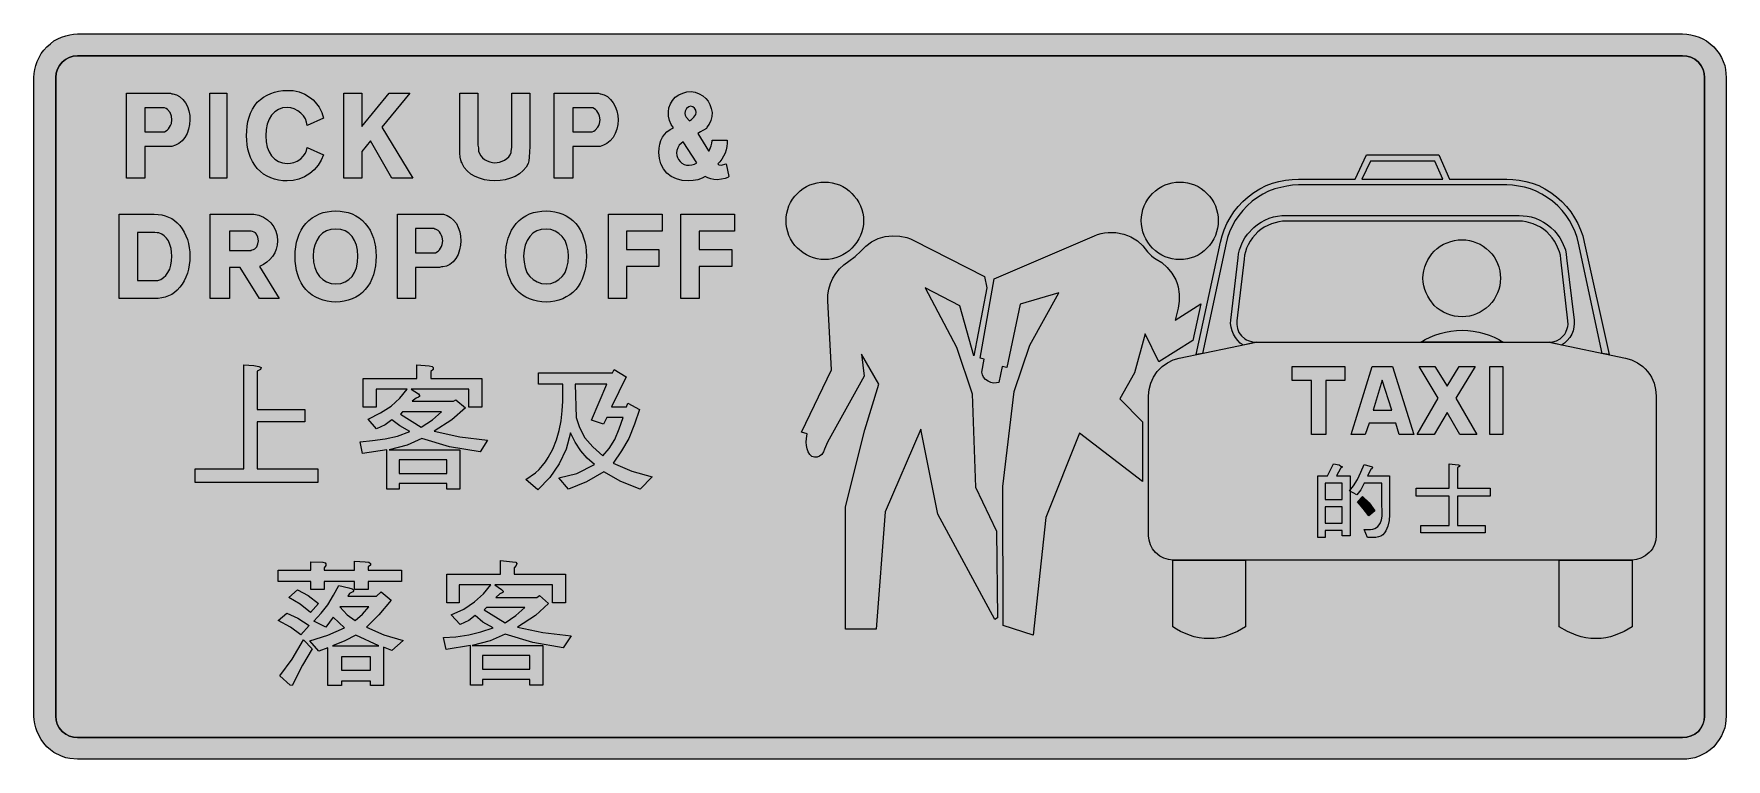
# Model space of a CAD drawing. Header units: metres. Extents: x 16 to 554, y 25 to 256.
import ezdxf

# ---------------------------------------------------------------- set-up
doc = ezdxf.new("R2010")
doc.units = ezdxf.units.M
for name, color, linetype, true_color in [('FILL_BLACK_000000', 7, 'Continuous', 0x000000), ('FILL_RED_FF0000', 7, 'Continuous', 0xff0000), ('FILL_WHITE_FFFFFF', 7, 'Continuous', 0xffffff)]:
    doc.layers.add(name, color=color, linetype=linetype, true_color=true_color)

msp = doc.modelspace()

# ---------------------------------------------------------------- hatches: boundary and pattern name
at = {"layer": 'FILL_BLACK_000000', "true_color": 0x000000}
h = msp.add_hatch(color=7, dxfattribs=at)
h.dxf.hatch_style = 1
h.paths.add_polyline_path([(542.85, 255.33), (544.14, 254.99), (545.46, 254.52), (546.67, 254.02), (547.87, 253.33), (549.03, 252.47), (550.14, 251.46), (551.05, 250.45), (551.87, 249.32), (552.6, 248.09), (553.2, 246.78), (553.64, 245.54), (553.92, 244.26), (554.1, 241.74), (554.1, 38.52), (553.92, 36.07), (553.64, 34.8), (553.2, 33.48), (552.6, 32.27), (551.87, 31.07), (550.14, 28.8), (549.03, 27.82), (547.87, 27), (545.46, 25.74), (544.14, 25.3), (542.85, 25.02), (541.56, 24.88), (540.24, 24.84), (29.4, 24.84), (26.95, 25.02), (25.68, 25.3), (24.36, 25.74), (21.95, 27), (20.79, 27.82), (19.68, 28.8), (18.7, 29.91), (17.88, 31.07), (16.62, 33.48), (16.15, 34.8), (15.81, 36.07), (15.61, 37.3), (15.54, 38.52), (15.54, 241.74), (15.61, 242.98), (15.81, 244.26), (16.15, 245.54), (16.62, 246.78), (17.2, 248.09), (17.88, 249.32), (18.7, 250.45), (19.68, 251.46), (20.79, 252.47), (21.95, 253.33), (23.15, 254.02), (24.36, 254.52), (25.68, 254.99), (26.95, 255.33), (28.18, 255.53), (29.4, 255.6), (540.24, 255.6), (541.56, 255.53), (542.85, 255.33)])
h.paths.add_polyline_path([(26.77, 248.06), (25.58, 247.44), (24.54, 246.6), (23.7, 245.56), (23.08, 244.37), (22.69, 243.08), (22.56, 241.74), (22.56, 38.52), (22.67, 37.28), (23.01, 36.02), (23.62, 34.8), (24.54, 33.66), (25.68, 32.74), (26.9, 32.13), (28.16, 31.79), (29.4, 31.68), (540.24, 31.68), (541.59, 31.82), (542.94, 32.22), (544.11, 32.81), (544.71, 33.18), (545.28, 33.66), (546.2, 34.8), (546.81, 36.02), (547.15, 37.28), (547.26, 38.52), (547.26, 241.74), (547.15, 242.98), (546.81, 244.24), (546.2, 245.46), (545.28, 246.6), (544.14, 247.52), (542.89, 248.13), (541.58, 248.47), (540.24, 248.58), (29.4, 248.58), (28.06, 248.45), (26.77, 248.06)], flags=16)
h = msp.add_hatch(color=7, dxfattribs=at)
h.dxf.hatch_style = 1
h.paths.add_polyline_path([(107, 215.37), (106.01, 213.77), (104.79, 212.35), (103.38, 211.14), (101.7, 210.09), (99.91, 209.36), (98.06, 208.94), (96.18, 208.8), (94.79, 208.86), (93.45, 209.04), (92.16, 209.34), (90.94, 209.77), (89.77, 210.32), (88.66, 211), (87.62, 211.81), (86.64, 212.76), (85.82, 213.82), (85.12, 214.97), (84.53, 216.21), (84.05, 217.51), (83.69, 218.87), (83.43, 220.28), (83.27, 221.73), (83.22, 223.2), (83.27, 224.73), (83.43, 226.23), (83.69, 227.67), (84.05, 229.05), (84.53, 230.36), (85.12, 231.6), (85.82, 232.76), (86.64, 233.82), (87.62, 234.71), (88.66, 235.47), (89.77, 236.12), (90.94, 236.66), (92.16, 237.07), (93.45, 237.36), (94.79, 237.54), (96.18, 237.6), (98.07, 237.56), (99.94, 237.17), (101.77, 236.41), (103.56, 235.26), (104.39, 234.61), (105.12, 233.89), (106.3, 232.29), (107.15, 230.55), (107.7, 228.78), (102.48, 226.44), (102.35, 227.51), (101.96, 228.56), (101.34, 229.53), (100.5, 230.4), (99.5, 231.14), (98.41, 231.71), (97.29, 232.07), (96.18, 232.2), (94.7, 232.03), (93.36, 231.55), (92.2, 230.78), (91.21, 229.73), (90.41, 228.42), (89.83, 226.88), (89.46, 225.14), (89.34, 223.2), (89.46, 221.27), (89.83, 219.54), (90.41, 218.04), (91.21, 216.77), (92.2, 215.75), (93.36, 215), (94.7, 214.54), (96.18, 214.38), (97.18, 214.45), (98.27, 214.7), (99.39, 215.14), (100.5, 215.82), (101.29, 216.65), (101.94, 217.62), (102.34, 218.52), (102.48, 219.42), (107.7, 217.08), (107, 215.37)])
h = msp.add_hatch(color=7, dxfattribs=at)
h.dxf.hatch_style = 1
h.paths.add_polyline_path([(217.53, 229.39), (217.5, 230.76), (217.66, 232.07), (218.11, 233.3), (218.79, 234.43), (219.66, 235.44), (220.8, 236.18), (222.04, 236.75), (223.36, 237.11), (224.7, 237.24), (226.04, 237), (227.31, 236.57), (228.45, 235.92), (229.38, 235.08), (230.12, 234.17), (230.71, 233.1), (231.13, 231.89), (231.36, 230.58), (231.26, 229.27), (230.95, 228.04), (230.45, 226.91), (229.74, 225.9), (229.74, 225.72), (229.56, 225.54), (228.66, 225), (228.48, 224.82), (227.67, 224.44), (226.86, 223.92), (230.28, 218.34), (230.46, 218.34), (231.11, 219.96), (231.3, 220.77), (231.36, 221.58), (231.36, 221.76), (236.22, 221.76), (236.22, 220.78), (236.1, 219.74), (235.85, 218.69), (235.5, 217.64), (235.05, 216.64), (234.5, 215.71), (233.87, 214.89), (233.16, 214.2), (233.56, 213.95), (234.24, 213.84), (235.86, 214.2), (236.76, 210.24), (236.37, 209.87), (235.54, 209.57), (234.38, 209.33), (232.98, 209.16), (231.98, 209.25), (230.95, 209.5), (229.99, 209.84), (229.2, 210.24), (228.18, 209.64), (226.84, 209.18), (225.33, 208.9), (223.8, 208.8), (221.85, 208.97), (220.04, 209.45), (218.41, 210.24), (216.96, 211.32), (215.88, 212.66), (215.09, 214.22), (214.61, 215.95), (214.44, 217.8), (214.51, 219.22), (214.72, 220.51), (215.07, 221.67), (215.56, 222.71), (216.22, 223.63), (217.02, 224.43), (217.99, 225.13), (219.12, 225.72), (218.39, 226.79), (217.84, 228.04), (217.53, 229.39)])
h.paths.add_polyline_path([(220.2, 218.52), (220.06, 217.72), (220.13, 216.95), (220.38, 216.24), (220.74, 215.64), (221.21, 215), (221.8, 214.47), (222.49, 214.07), (223.26, 213.84), (224.1, 213.8), (224.95, 213.93), (225.77, 214.19), (226.5, 214.56), (222.18, 221.22), (220.92, 220.14), (220.49, 219.33), (220.2, 218.52)], flags=16)
h.paths.add_polyline_path([(225.6, 229.14), (226.16, 229.93), (226.32, 230.58), (226.19, 231.35), (225.82, 231.98), (225.26, 232.4), (224.52, 232.56), (223.96, 232.4), (223.26, 231.84), (222.85, 231.03), (222.72, 230.22), (222.82, 229.68), (223.1, 229.12), (224.16, 227.88), (224.88, 228.38), (225.6, 229.14)], flags=16)
h = msp.add_hatch(color=7, dxfattribs=at)
h.dxf.hatch_style = 1
h.paths.add_polyline_path([(45.06, 209.7), (45.06, 236.7), (58.56, 236.7), (59.08, 236.68), (59.46, 236.52), (59.82, 236.52), (60.89, 236.22), (61.93, 235.62), (62.91, 234.75), (63.78, 233.64), (64.46, 232.44), (64.9, 231.08), (65.15, 229.64), (65.22, 228.24), (65.12, 226.76), (64.81, 225.32), (64.31, 223.94), (63.6, 222.66), (62.73, 221.58), (61.73, 220.75), (60.64, 220.15), (59.46, 219.78), (59.28, 219.78), (58.38, 219.78), (50.82, 219.78), (50.82, 209.7), (45.06, 209.7)])
h.paths.add_polyline_path([(56.94, 224.46), (57.12, 224.46), (58, 224.98), (58.41, 225.4), (58.74, 225.9), (59.08, 226.47), (59.3, 227.07), (59.46, 228.24), (59.32, 229.41), (58.92, 230.58), (58.09, 231.5), (57.63, 231.82), (57.12, 232.02), (50.82, 232.02), (50.82, 224.46), (56.94, 224.46)], flags=16)
h = msp.add_hatch(color=7, dxfattribs=at)
h.dxf.hatch_style = 1
h.paths.add_polyline_path([(76.92, 236.7), (76.92, 209.7), (71.52, 209.7), (71.52, 236.7), (76.92, 236.7)])
h = msp.add_hatch(color=7, dxfattribs=at)
h.dxf.hatch_style = 1
h.paths.add_polyline_path([(126.24, 225.9), (136.14, 209.7), (129.48, 209.7), (122.64, 221.58), (119.94, 218.16), (119.94, 209.7), (114.18, 209.7), (114.18, 236.7), (119.94, 236.7), (119.94, 226.08), (128.58, 236.7), (135.24, 236.7), (126.24, 225.9)])
h = msp.add_hatch(color=7, dxfattribs=at)
h.dxf.hatch_style = 1
h.paths.add_polyline_path([(173.4, 220.12), (173.4, 219.78), (173.22, 216.36), (173.11, 215.24), (172.86, 214.38), (172.19, 213.2), (171.26, 212.11), (170.1, 211.11), (168.72, 210.24), (167.18, 209.64), (165.55, 209.18), (163.89, 208.9), (162.24, 208.8), (160.6, 208.9), (158.95, 209.18), (157.38, 209.64), (155.94, 210.24), (154.56, 211.01), (153.4, 211.97), (152.47, 213.1), (151.8, 214.38), (151.8, 214.56), (151.64, 214.58), (151.62, 214.74), (151.44, 215.41), (151.26, 216.36), (151.1, 217.62), (151.08, 219.42), (151.08, 236.7), (156.84, 236.7), (156.84, 220.5), (156.84, 220.27), (156.84, 220.14), (157, 219.33), (157.02, 218.52), (157.02, 218.16), (157.74, 216.77), (158.29, 216.14), (159, 215.64), (159.84, 215.17), (160.69, 214.83), (161.51, 214.63), (162.24, 214.56), (162.97, 214.62), (163.77, 214.81), (164.57, 215.09), (165.3, 215.46), (166.04, 215.93), (166.65, 216.5), (167.12, 217.13), (167.46, 217.8), (167.46, 218.16), (167.64, 219.6), (167.64, 219.96), (167.64, 236.7), (173.4, 236.7), (173.4, 220.68), (173.4, 220.12)])
h = msp.add_hatch(color=7, dxfattribs=at)
h.dxf.hatch_style = 1
h.paths.add_polyline_path([(198.15, 235.62), (199.09, 234.75), (199.86, 233.64), (200.57, 232.44), (201.08, 231.08), (201.38, 229.64), (201.48, 228.24), (201.38, 226.76), (201.08, 225.32), (200.57, 223.94), (199.86, 222.66), (198.96, 221.58), (197.93, 220.75), (196.82, 220.15), (195.72, 219.78), (195.36, 219.78), (194.64, 219.78), (187.08, 219.78), (187.08, 209.7), (181.14, 209.7), (181.14, 236.7), (194.82, 236.7), (195.2, 236.68), (195.72, 236.52), (195.79, 236.52), (195.9, 236.52), (197.08, 236.22), (198.15, 235.62)])
h.paths.add_polyline_path([(193.2, 224.46), (193.71, 224.66), (194.17, 224.98), (195, 225.9), (195.34, 226.47), (195.56, 227.07), (195.72, 228.24), (195.56, 229.41), (195.34, 230.01), (195, 230.58), (194.67, 231.08), (194.26, 231.5), (193.38, 232.02), (193.2, 232.02), (187.08, 232.02), (187.08, 224.46), (192.66, 224.46), (193.2, 224.46)], flags=16)
h = msp.add_hatch(color=7, dxfattribs=at)
h.dxf.hatch_style = 1
h.paths.add_polyline_path([(466.08, 209.34), (484.26, 209.34), (486.21, 209.27), (488.24, 209.05), (490.31, 208.66), (492.36, 208.08), (494.46, 207.3), (496.43, 206.33), (498.31, 205.14), (500.1, 203.76), (501.78, 202.31), (503.32, 200.7), (504.68, 198.95), (505.86, 197.1), (506.95, 195.21), (507.79, 193.3), (508.44, 191.35), (508.92, 189.36), (516.84, 153.54), (514.68, 153.9), (507.12, 189), (506.64, 190.78), (506.02, 192.6), (505.22, 194.42), (504.24, 196.2), (503.19, 197.81), (501.94, 199.4), (500.49, 200.91), (498.84, 202.32), (497.19, 203.5), (495.46, 204.57), (493.68, 205.51), (491.82, 206.28), (489.9, 206.78), (487.97, 207.18), (486.07, 207.44), (484.26, 207.54), (418.02, 207.54), (416.13, 207.44), (414.24, 207.18), (410.46, 206.28), (408.5, 205.51), (406.66, 204.57), (404.92, 203.5), (403.26, 202.32), (401.71, 200.91), (400.29, 199.4), (399.01, 197.81), (397.86, 196.2), (396.88, 194.42), (396.08, 192.6), (395.46, 190.78), (394.98, 189), (387.42, 153.9), (385.44, 153.54), (393.18, 189.36), (393.68, 191.35), (394.37, 193.3), (395.23, 195.21), (396.24, 197.1), (397.42, 198.95), (398.78, 200.7), (400.32, 202.31), (402, 203.76), (403.82, 205.14), (405.73, 206.33), (407.72, 207.3), (409.74, 208.08), (411.79, 208.66), (413.88, 209.05), (415.97, 209.27), (418.02, 209.34), (436.02, 209.34), (439.62, 217.08), (462.66, 217.08), (466.08, 209.34)])
h.paths.add_polyline_path([(461.4, 215.1), (440.88, 215.1), (438.18, 209.34), (463.92, 209.34), (461.4, 215.1)], flags=16)
h = msp.add_hatch(color=7, dxfattribs=at)
h.dxf.hatch_style = 1
h.paths.add_polyline_path([(279.53, 194.99), (279.34, 193.78), (279.02, 192.6), (278.59, 191.45), (278.04, 190.34), (277.4, 189.29), (276.65, 188.3), (275.82, 187.38), (274.96, 186.61), (274.01, 185.91), (272.99, 185.29), (271.9, 184.77), (270.77, 184.35), (269.59, 184.04), (268.39, 183.85), (267.18, 183.78), (265.97, 183.85), (264.79, 184.04), (263.64, 184.35), (262.52, 184.77), (261.45, 185.29), (260.42, 185.91), (258.54, 187.38), (257.71, 188.3), (256.99, 189.29), (256.37, 190.34), (255.86, 191.45), (255.46, 192.6), (255.17, 193.78), (255, 194.99), (254.94, 196.2), (255, 197.41), (255.17, 198.59), (255.46, 199.74), (255.86, 200.86), (256.37, 201.93), (256.99, 202.96), (257.71, 203.93), (258.54, 204.84), (259.45, 205.67), (260.42, 206.39), (261.45, 207.01), (262.52, 207.52), (263.64, 207.92), (264.79, 208.21), (265.97, 208.38), (267.18, 208.44), (268.39, 208.38), (269.59, 208.21), (270.77, 207.92), (271.9, 207.52), (272.99, 207.01), (274.01, 206.39), (274.96, 205.67), (275.82, 204.84), (276.65, 203.93), (277.4, 202.96), (278.04, 201.93), (278.59, 200.86), (279.02, 199.74), (279.34, 198.59), (279.53, 197.41), (279.6, 196.2), (279.53, 194.99)])
h = msp.add_hatch(color=7, dxfattribs=at)
h.dxf.hatch_style = 1
h.paths.add_polyline_path([(392.4, 194.99), (392.23, 193.78), (391.94, 192.6), (391.54, 191.45), (391.03, 190.34), (390.41, 189.29), (389.69, 188.3), (388.86, 187.38), (388, 186.55), (387.05, 185.83), (386.03, 185.21), (384.95, 184.7), (383.81, 184.3), (382.63, 184.01), (381.43, 183.84), (380.22, 183.78), (379.01, 183.84), (377.83, 184.01), (376.68, 184.3), (375.56, 184.7), (374.49, 185.21), (373.46, 185.83), (372.49, 186.55), (371.58, 187.38), (370.75, 188.3), (370.03, 189.29), (369.41, 190.34), (368.9, 191.45), (368.5, 192.6), (368.21, 193.78), (368.04, 194.99), (367.98, 196.2), (368.04, 197.41), (368.21, 198.59), (368.5, 199.74), (368.9, 200.86), (369.41, 201.93), (370.03, 202.96), (370.75, 203.93), (371.58, 204.84), (372.49, 205.67), (373.46, 206.39), (374.49, 207.01), (375.56, 207.52), (376.68, 207.92), (377.83, 208.21), (379.01, 208.38), (380.22, 208.44), (381.43, 208.38), (382.63, 208.21), (383.81, 207.92), (384.95, 207.52), (386.03, 207.01), (387.05, 206.39), (388, 205.67), (388.86, 204.84), (389.69, 203.93), (390.41, 202.96), (391.03, 201.93), (391.54, 200.86), (391.94, 199.74), (392.23, 198.59), (392.4, 197.41), (392.46, 196.2), (392.4, 194.99)])
h = msp.add_hatch(color=7, dxfattribs=at)
h.dxf.hatch_style = 1
h.paths.add_polyline_path([(42.72, 198.18), (53.88, 198.18), (55.08, 198.13), (56.23, 197.97), (57.34, 197.71), (58.4, 197.33), (59.4, 196.83), (60.33, 196.21), (61.2, 195.46), (61.98, 194.58), (62.74, 193.59), (63.4, 192.5), (63.95, 191.35), (64.41, 190.13), (64.76, 188.85), (65.02, 187.54), (65.17, 186.21), (65.22, 184.86), (65.17, 183.45), (65.02, 182.07), (64.76, 180.73), (64.41, 179.44), (63.95, 178.2), (63.4, 177.04), (62.74, 175.95), (61.98, 174.96), (61.2, 174.08), (60.33, 173.33), (59.4, 172.71), (58.4, 172.21), (57.34, 171.83), (56.23, 171.57), (55.08, 171.41), (53.88, 171.36), (42.72, 171.36), (42.72, 198.18)])
h.paths.add_polyline_path([(54.6, 177.12), (54.96, 177.12), (55.9, 177.49), (56.78, 178.04), (57.57, 178.77), (58.2, 179.64), (58.78, 180.78), (59.17, 182.05), (59.39, 183.41), (59.46, 184.86), (59.39, 186.1), (59.19, 187.36), (58.85, 188.58), (58.38, 189.72), (57.78, 190.59), (57.05, 191.32), (56.23, 191.87), (55.32, 192.24), (54.98, 192.24), (54.78, 192.24), (54.06, 192.4), (53.34, 192.42), (52.98, 192.42), (48.48, 192.42), (48.48, 177.12), (52.8, 177.12), (53.16, 177.12), (54.6, 177.12)], flags=16)
h = msp.add_hatch(color=7, dxfattribs=at)
h.dxf.hatch_style = 1
h.paths.add_polyline_path([(71.7, 171.36), (71.7, 198.18), (85.56, 198.18), (87.14, 197.88), (88.6, 197.3), (89.89, 196.48), (90.96, 195.48), (91.9, 194.2), (92.58, 192.8), (92.98, 191.3), (93.12, 189.72), (93.01, 188.39), (92.7, 187.11), (92.2, 185.91), (91.52, 184.79), (90.69, 183.79), (89.7, 182.91), (88.59, 182.18), (87.36, 181.62), (93.66, 171.36), (87.36, 171.36), (81.24, 181.26), (77.82, 181.26), (77.82, 171.36), (71.7, 171.36)])
h.paths.add_polyline_path([(84.73, 186.68), (84.84, 186.84), (85.02, 186.84), (85.47, 186.96), (85.86, 187.19), (86.48, 187.87), (86.87, 188.76), (87, 189.72), (86.84, 190.88), (86.37, 191.86), (86.03, 192.24), (85.63, 192.53), (85.17, 192.71), (84.66, 192.78), (77.82, 192.78), (77.82, 186.66), (84.48, 186.66), (84.73, 186.68)], flags=16)
h = msp.add_hatch(color=7, dxfattribs=at)
h.dxf.hatch_style = 1
h.paths.add_polyline_path([(114.31, 199.02), (115.59, 198.72), (116.81, 198.29), (117.98, 197.74), (119.08, 197.06), (120.09, 196.25), (121.02, 195.3), (121.84, 194.25), (122.54, 193.11), (123.13, 191.9), (123.61, 190.62), (123.97, 189.27), (124.23, 187.86), (124.39, 186.39), (124.44, 184.86), (124.39, 183.27), (124.23, 181.76), (123.97, 180.31), (123.61, 178.94), (123.13, 177.65), (122.54, 176.43), (121.84, 175.29), (121.02, 174.24), (120.09, 173.29), (119.08, 172.48), (117.98, 171.8), (116.81, 171.25), (115.59, 170.82), (114.31, 170.52), (113, 170.34), (111.66, 170.28), (110.27, 170.34), (108.93, 170.52), (107.64, 170.82), (106.42, 171.25), (105.25, 171.8), (104.14, 172.48), (103.1, 173.29), (102.12, 174.24), (101.3, 175.29), (100.6, 176.43), (100.01, 177.65), (99.53, 178.94), (99.17, 180.31), (98.91, 181.76), (98.75, 183.27), (98.7, 184.86), (98.75, 186.39), (98.91, 187.86), (99.17, 189.27), (99.53, 190.62), (100.01, 191.9), (100.6, 193.11), (101.3, 194.25), (102.12, 195.3), (103.1, 196.25), (104.14, 197.06), (105.25, 197.74), (106.42, 198.29), (107.64, 198.72), (108.93, 199.02), (110.27, 199.2), (111.66, 199.26), (113, 199.2), (114.31, 199.02)])
h.paths.add_polyline_path([(118.19, 188.41), (117.6, 189.89), (116.79, 191.14), (115.78, 192.14), (114.58, 192.88), (113.2, 193.34), (111.66, 193.5), (110.06, 193.34), (108.64, 192.88), (107.4, 192.14), (106.37, 191.14), (105.55, 189.89), (104.95, 188.41), (104.58, 186.73), (104.46, 184.86), (104.59, 183.01), (104.98, 181.28), (105.6, 179.72), (106.44, 178.38), (107.48, 177.41), (108.71, 176.67), (110.11, 176.2), (111.66, 176.04), (113.2, 176.2), (114.58, 176.66), (115.78, 177.41), (116.79, 178.42), (117.6, 179.7), (118.19, 181.2), (118.56, 182.93), (118.68, 184.86), (118.56, 186.73), (118.19, 188.41)], flags=16)
h = msp.add_hatch(color=7, dxfattribs=at)
h.dxf.hatch_style = 1
h.paths.add_polyline_path([(148.13, 197.15), (149.13, 196.31), (150, 195.3), (150.6, 194.02), (151.06, 192.64), (151.34, 191.2), (151.44, 189.72), (151.34, 188.32), (151.03, 186.86), (150.53, 185.44), (149.82, 184.14), (148.95, 183.06), (147.95, 182.25), (146.86, 181.71), (145.68, 181.44), (145.32, 181.44), (144.6, 181.26), (137.04, 181.26), (137.04, 171.36), (131.28, 171.36), (131.28, 198.18), (144.78, 198.18), (145.68, 198.18), (145.86, 198.18), (147.04, 197.78), (148.13, 197.15)])
h.paths.add_polyline_path([(143.16, 185.94), (143.23, 185.94), (143.34, 185.94), (144.22, 186.46), (144.63, 186.88), (144.96, 187.38), (145.3, 187.95), (145.52, 188.55), (145.68, 189.72), (145.52, 190.89), (145.3, 191.49), (144.96, 192.06), (144.63, 192.64), (144.22, 193.05), (143.34, 193.5), (143.16, 193.5), (142.8, 193.68), (137.04, 193.68), (137.04, 185.94), (143.16, 185.94)], flags=16)
h = msp.add_hatch(color=7, dxfattribs=at)
h.dxf.hatch_style = 1
h.paths.add_polyline_path([(181.35, 199), (182.63, 198.67), (183.84, 198.22), (184.99, 197.66), (186.06, 196.98), (187.06, 196.19), (187.98, 195.3), (188.75, 194.31), (189.43, 193.21), (190.01, 192.03), (190.5, 190.75), (190.89, 189.4), (191.17, 187.96), (191.34, 186.45), (191.4, 184.86), (191.34, 183.22), (191.17, 181.66), (190.89, 180.19), (190.5, 178.81), (190.01, 177.52), (189.43, 176.33), (188.75, 175.24), (187.98, 174.24), (187.06, 173.35), (186.06, 172.56), (184.99, 171.88), (183.84, 171.31), (182.63, 170.87), (181.35, 170.54), (180.01, 170.35), (178.62, 170.28), (177.22, 170.34), (175.86, 170.52), (174.56, 170.82), (173.31, 171.25), (172.13, 171.8), (171.03, 172.48), (170.01, 173.29), (169.08, 174.24), (168.26, 175.29), (167.56, 176.43), (166.97, 177.65), (166.49, 178.94), (166.13, 180.31), (165.87, 181.76), (165.71, 183.27), (165.66, 184.86), (165.71, 186.39), (165.87, 187.86), (166.13, 189.27), (166.49, 190.62), (166.97, 191.9), (167.56, 193.11), (168.26, 194.25), (169.08, 195.3), (170.01, 196.25), (171.03, 197.06), (172.13, 197.74), (173.31, 198.29), (174.56, 198.72), (175.86, 199.02), (177.22, 199.2), (178.62, 199.26), (180.01, 199.19), (181.35, 199)])
h.paths.add_polyline_path([(185.19, 188.28), (184.58, 189.82), (183.66, 191.16), (182.62, 192.13), (181.41, 192.87), (180.07, 193.34), (178.62, 193.5), (177.02, 193.34), (175.6, 192.88), (174.36, 192.14), (173.33, 191.14), (172.51, 189.89), (171.91, 188.41), (171.54, 186.73), (171.42, 184.86), (171.53, 183.01), (171.87, 181.28), (172.48, 179.72), (172.9, 179.02), (173.4, 178.38), (174.44, 177.41), (175.67, 176.67), (177.07, 176.2), (178.62, 176.04), (180.07, 176.2), (181.41, 176.67), (182.62, 177.41), (183.66, 178.38), (184.16, 179.02), (184.58, 179.72), (185.19, 181.28), (185.53, 183.01), (185.64, 184.86), (185.53, 186.6), (185.19, 188.28)], flags=16)
h = msp.add_hatch(color=7, dxfattribs=at)
h.dxf.hatch_style = 1
h.paths.add_polyline_path([(204.18, 171.36), (198.42, 171.36), (198.42, 198.18), (215.52, 198.18), (215.52, 192.78), (204.18, 192.78), (204.18, 187.02), (214.44, 187.02), (214.44, 181.62), (204.18, 181.62), (204.18, 171.36)])
h = msp.add_hatch(color=7, dxfattribs=at)
h.dxf.hatch_style = 1
h.paths.add_polyline_path([(227.22, 171.36), (221.46, 171.36), (221.46, 198.18), (238.56, 198.18), (238.56, 192.78), (227.22, 192.78), (227.22, 187.02), (237.66, 187.02), (237.66, 181.62), (227.22, 181.62), (227.22, 171.36)])
h = msp.add_hatch(color=7, dxfattribs=at)
h.dxf.hatch_style = 1
h.paths.add_polyline_path([(414.06, 196.02), (412.87, 195.96), (411.72, 195.77), (409.38, 195.12), (408.2, 194.65), (407.09, 194.06), (406.04, 193.37), (405.06, 192.6), (403.33, 190.67), (402.6, 189.61), (402, 188.46), (401.5, 187.38), (401.1, 186.28), (400.84, 185.14), (400.74, 183.96), (398.4, 164.34), (398.37, 163.1), (398.58, 161.84), (399.06, 160.62), (399.84, 159.48), (400.92, 158.56), (401.46, 158.24), (402, 158.04), (403.33, 157.64), (404.52, 157.5), (400.38, 156.6), (399.47, 157.24), (398.65, 158.04), (397.92, 158.98), (397.32, 160.02), (396.85, 161.13), (396.53, 162.27), (396.38, 163.41), (396.42, 164.52), (398.76, 184.32), (398.96, 185.56), (399.28, 186.84), (400.2, 189.36), (400.94, 190.65), (401.8, 191.84), (403.8, 194.04), (404.91, 194.92), (406.1, 195.68), (407.34, 196.34), (408.66, 196.92), (410.01, 197.35), (411.36, 197.64), (412.71, 197.8), (414.06, 197.82), (488.22, 197.82), (490.76, 197.64), (492.09, 197.36), (493.44, 196.92), (494.76, 196.34), (496.01, 195.68), (497.19, 194.92), (498.3, 194.04), (499.42, 192.95), (500.37, 191.84), (501.19, 190.65), (501.9, 189.36), (502.98, 186.84), (503.23, 185.51), (503.34, 184.32), (505.68, 164.52), (505.74, 163.41), (505.66, 162.27), (505.4, 161.13), (504.96, 160.02), (504.33, 158.98), (503.54, 158.04), (502.66, 157.24), (501.72, 156.6), (497.76, 157.5), (498.89, 157.61), (500.08, 157.95), (501.23, 158.56), (502.26, 159.48), (502.74, 160.05), (503.09, 160.65), (503.52, 161.82), (503.73, 162.49), (503.81, 163.15), (503.7, 164.34), (501.54, 183.96), (501.34, 185.14), (501.02, 186.28), (500.1, 188.46), (499.5, 189.61), (498.77, 190.67), (497.04, 192.6), (496.06, 193.37), (495.02, 194.06), (493.9, 194.65), (492.72, 195.12), (490.47, 195.77), (489.33, 195.96), (488.22, 196.02), (414.06, 196.02)])
h = msp.add_hatch(color=7, dxfattribs=at)
h.dxf.hatch_style = 1
h.paths.add_polyline_path([(280.31, 188.1), (282.16, 189.43), (284.22, 190.45), (286.44, 191.16), (288.76, 191.39), (291.1, 191.27), (293.4, 190.78), (294.52, 190.39), (295.62, 189.9), (318.12, 178.38), (318.84, 174.78), (314.7, 153.18), (310.2, 169.02), (299.22, 174.78), (309.12, 155.88), (314.16, 141.12), (315.24, 111.42), (321.9, 97.38), (322.26, 69.84), (321.36, 69.3), (303.18, 102.78), (297.78, 129.78), (286.44, 103.5), (283.56, 66.24), (273.84, 66.24), (273.84, 105.12), (279.96, 129.6), (284.46, 144.18), (278.88, 153.72), (279.78, 146.7), (268.08, 125.64), (267.18, 123.48), (266.81, 122.58), (266.28, 121.81), (265.61, 121.25), (264.84, 120.96), (263.93, 120.88), (263.13, 121.16), (262.46, 121.74), (261.96, 122.58), (261.62, 123.56), (261.42, 124.6), (261.35, 125.72), (261.42, 126.9), (261.6, 128.34), (259.8, 128.88), (269.34, 148.68), (268.26, 170.64), (268.26, 172.52), (268.52, 174.36), (269.02, 176.13), (269.77, 177.82), (270.74, 179.4), (271.93, 180.84), (273.33, 182.13), (274.92, 183.24), (276.94, 184.72), (278.7, 186.48), (280.31, 188.1)])
h = msp.add_hatch(color=7, dxfattribs=at)
h.dxf.hatch_style = 1
h.paths.add_polyline_path([(353.04, 191.34), (354.08, 191.76), (355.16, 192.08), (356.29, 192.3), (357.45, 192.42), (358.65, 192.44), (359.87, 192.35), (362.4, 191.88), (363.58, 191.49), (364.69, 190.98), (365.74, 190.38), (366.72, 189.7), (368.47, 188.11), (369.96, 186.3), (371.17, 185), (371.88, 184.43), (372.66, 183.96), (374.5, 182.82), (376.21, 181.31), (377.72, 179.45), (378.38, 178.41), (378.96, 177.3), (379.38, 176.2), (379.71, 175.08), (380.06, 172.8), (380.05, 170.52), (379.68, 168.3), (378.78, 164.52), (386.88, 169.74), (384.36, 158.04), (373.56, 151.2), (369.24, 160.2), (365.82, 147.78), (361.14, 139.5), (368.34, 132.12), (368.34, 113.22), (348.36, 128.52), (337.56, 101.7), (333.6, 64.26), (324.06, 67.32), (323.88, 111.6), (327.48, 141.84), (332.52, 156.6), (341.7, 173.16), (329.46, 169.56), (325.14, 149.4), (323.7, 149.76), (322.62, 144.72), (321.86, 144.52), (320.98, 144.5), (320.06, 144.67), (319.2, 145.08), (318.38, 145.68), (317.8, 146.39), (317.43, 147.16), (317.22, 147.96), (317.94, 152.1), (316.68, 152.46), (321.18, 177.66), (353.04, 191.34)])
h = msp.add_hatch(color=7, dxfattribs=at)
h.dxf.hatch_style = 1
h.paths.add_polyline_path([(482.22, 176.63), (482.05, 175.45), (481.76, 174.3), (481.36, 173.18), (480.85, 172.11), (480.23, 171.08), (479.51, 170.11), (478.68, 169.2), (477.77, 168.37), (476.8, 167.65), (475.77, 167.03), (474.7, 166.52), (473.58, 166.12), (472.43, 165.83), (471.25, 165.66), (470.04, 165.6), (468.83, 165.66), (467.62, 165.83), (466.44, 166.12), (465.29, 166.52), (464.18, 167.03), (463.13, 167.65), (462.14, 168.37), (461.22, 169.2), (459.75, 171.08), (459.13, 172.11), (458.61, 173.18), (458.19, 174.3), (457.88, 175.45), (457.69, 176.63), (457.62, 177.84), (457.69, 179.05), (457.88, 180.25), (458.19, 181.43), (458.61, 182.57), (459.13, 183.65), (459.75, 184.67), (460.45, 185.62), (461.22, 186.48), (462.14, 187.31), (463.13, 188.03), (464.18, 188.65), (465.29, 189.16), (466.44, 189.56), (467.62, 189.85), (468.83, 190.02), (470.04, 190.08), (471.25, 190.02), (472.43, 189.85), (473.58, 189.56), (474.7, 189.16), (475.77, 188.65), (476.8, 188.03), (477.77, 187.31), (478.68, 186.48), (479.51, 185.62), (480.23, 184.67), (480.85, 183.65), (481.36, 182.57), (481.76, 181.43), (482.05, 180.25), (482.22, 179.05), (482.28, 177.84), (482.22, 176.63)])
h = msp.add_hatch(color=7, dxfattribs=at)
h.dxf.hatch_style = 1
h.paths.add_polyline_path([(456.9, 157.5), (458.35, 158.33), (459.86, 159.08), (461.44, 159.72), (463.06, 160.27), (464.74, 160.7), (466.47, 161.02), (468.24, 161.21), (470.04, 161.28), (471.84, 161.21), (473.61, 161.02), (475.34, 160.7), (477.01, 160.27), (478.64, 159.72), (480.22, 159.08), (481.73, 158.33), (483.18, 157.5), (456.9, 157.5)])
h = msp.add_hatch(color=7, dxfattribs=at)
h.dxf.hatch_style = 1
h.paths.add_polyline_path([(87.18, 149.76), (87.9, 149.4), (87.72, 148.86), (86.64, 148.32), (86.64, 136.08), (101.76, 136.08), (101.76, 132.12), (86.64, 132.12), (86.64, 117.18), (105.9, 117.18), (105.9, 112.86), (66.84, 112.86), (66.84, 117.18), (82.32, 117.18), (82.32, 150.3), (85.56, 150.12), (87.18, 149.76)])
h = msp.add_hatch(color=7, dxfattribs=at)
h.dxf.hatch_style = 1
h.paths.add_polyline_path([(137.4, 145.98), (137.4, 150.3), (141.36, 149.94), (142.26, 149.76), (142.62, 149.4), (142.62, 148.86), (141.9, 148.14), (141.9, 145.98), (158.1, 145.98), (158.1, 136.8), (153.96, 136.8), (153.96, 142.56), (135.6, 142.56), (137.94, 141.12), (138.3, 140.58), (138.3, 140.22), (137.94, 140.04), (137.22, 139.68), (135.96, 138.78), (149.1, 138.78), (149.82, 139.14), (152.88, 136.62), (148.56, 132.84), (142.98, 129.24), (151.08, 127.44), (159.9, 126.36), (157.56, 122.58), (147.84, 124.2), (139.02, 126.9), (134.34, 124.74), (128.58, 123.3), (151.08, 123.3), (151.08, 110.7), (146.94, 110.7), (146.94, 112.5), (131.82, 112.5), (131.82, 110.7), (127.86, 110.7), (127.86, 123.3), (120.12, 122.04), (119.4, 125.82), (123.36, 126.18), (127.32, 126.72), (131.28, 127.62), (135.24, 129.06), (132, 130.86), (129.48, 132.84), (127.32, 131.22), (124.62, 129.96), (121.92, 133.02), (125.88, 135), (129.3, 137.16), (132, 139.68), (134.34, 142.56), (124.44, 142.56), (124.44, 136.8), (120.3, 136.8), (120.3, 145.98), (137.4, 145.98)])
h.paths.add_polyline_path([(145.32, 135.36), (132.9, 135.36), (132.18, 134.64), (138.84, 130.5), (142.44, 132.84), (145.32, 135.36)], flags=16)
h.paths.add_polyline_path([(146.94, 120.06), (131.82, 120.06), (131.82, 115.74), (146.94, 115.74), (146.94, 120.06)], flags=16)
h = msp.add_hatch(color=7, dxfattribs=at)
h.dxf.hatch_style = 1
h.paths.add_polyline_path([(200.22, 148.86), (204, 146.52), (199.32, 136.98), (204.18, 136.98), (204.54, 138.06), (208.32, 136.08), (206.7, 131.4), (204.9, 126.9), (202.56, 122.94), (199.86, 118.98), (205.8, 116.46), (212.28, 114.66), (208.5, 110.7), (202.38, 113.22), (196.98, 116.28), (191.4, 113.04), (185.64, 110.7), (182.58, 114.3), (188.34, 115.74), (193.92, 118.62), (191.58, 120.6), (189.6, 122.94), (187.8, 125.64), (186.36, 128.7), (184.92, 123.48), (182.76, 118.8), (179.7, 114.48), (175.92, 110.52), (172.14, 113.76), (175.2, 115.92), (176.34, 117.04), (177.39, 118.22), (178.35, 119.46), (179.21, 120.76), (180.7, 123.5), (181.86, 126.4), (182.73, 129.42), (183.34, 132.52), (183.7, 135.65), (183.84, 138.78), (183.84, 144.18), (176.1, 144.18), (176.1, 147.78), (199.68, 147.78), (200.22, 148.86)])
h.paths.add_polyline_path([(189.24, 130.32), (190.86, 127.08), (193.38, 124.2), (196.62, 121.32), (198.6, 123.66), (200.4, 126.54), (201.84, 129.96), (203.1, 133.56), (197.88, 133.56), (196.8, 131.4), (193.02, 132.66), (197.88, 144.18), (187.8, 144.18), (188.16, 133.56), (189.24, 130.32)], flags=16)
h = msp.add_hatch(color=7, dxfattribs=at)
h.dxf.hatch_style = 1
h.paths.add_polyline_path([(103.74, 84.96), (103.74, 87.66), (107.52, 87.48), (108.24, 87.3), (108.42, 86.94), (108.42, 86.4), (107.88, 85.68), (107.88, 84.96), (117.6, 84.96), (117.6, 87.84), (121.02, 87.66), (122.1, 87.48), (122.64, 87.12), (122.64, 86.58), (121.92, 86.04), (121.92, 84.96), (132.54, 84.96), (132.54, 81.36), (121.92, 81.36), (121.92, 78.84), (117.6, 78.84), (117.6, 81.36), (107.88, 81.36), (107.88, 78.84), (103.74, 78.84), (103.74, 81.36), (93.3, 81.36), (93.3, 84.96), (103.74, 84.96)])
h = msp.add_hatch(color=7, dxfattribs=at)
h.dxf.hatch_style = 1
h.paths.add_polyline_path([(164.04, 83.7), (164.04, 88.02), (167.82, 87.66), (168.9, 87.48), (169.26, 87.12), (169.08, 86.4), (168.36, 85.68), (168.36, 83.7), (184.74, 83.7), (184.74, 74.52), (180.6, 74.52), (180.6, 80.28), (162.24, 80.28), (164.4, 78.84), (164.94, 78.3), (164.94, 77.94), (164.58, 77.76), (163.86, 77.4), (162.6, 76.32), (175.56, 76.32), (176.46, 76.86), (179.34, 74.34), (175.2, 70.56), (169.44, 66.78), (177.54, 65.16), (186.54, 64.08), (184.02, 60.3), (174.3, 61.92), (165.48, 64.62), (160.8, 62.46), (155.04, 61.02), (177.54, 61.02), (177.54, 48.42), (173.4, 48.42), (173.4, 50.22), (158.28, 50.22), (158.28, 48.42), (154.5, 48.42), (154.5, 61.02), (146.76, 59.76), (145.86, 63.54), (149.82, 63.72), (153.96, 64.44), (157.74, 65.34), (161.7, 66.6), (158.46, 68.4), (155.94, 70.56), (153.96, 68.94), (151.26, 67.68), (148.38, 70.74), (152.34, 72.54), (155.76, 74.88), (158.64, 77.4), (160.98, 80.28), (150.9, 80.28), (150.9, 74.52), (146.94, 74.52), (146.94, 83.7), (164.04, 83.7)])
h.paths.add_polyline_path([(171.78, 73.08), (159.54, 73.08), (158.82, 72.36), (165.48, 68.22), (168.9, 70.56), (171.78, 73.08)], flags=16)
h.paths.add_polyline_path([(173.4, 57.78), (158.28, 57.78), (158.28, 53.46), (173.4, 53.46), (173.4, 57.78)], flags=16)
h = msp.add_hatch(color=7, dxfattribs=at)
h.dxf.hatch_style = 1
h.paths.add_polyline_path([(398.54, 65.47), (395.7, 64.26), (394.21, 63.79), (392.71, 63.45), (391.17, 63.25), (389.58, 63.18), (387.96, 63.25), (386.36, 63.45), (384.8, 63.79), (383.28, 64.26), (380.47, 65.47), (379.2, 66.18), (378.06, 66.96), (378.06, 88.2), (401.1, 88.2), (401.1, 66.96), (398.54, 65.47)])
h = msp.add_hatch(color=7, dxfattribs=at)
h.dxf.hatch_style = 1
h.paths.add_polyline_path([(524.22, 66.96), (521.66, 65.47), (518.82, 64.26), (517.33, 63.79), (515.83, 63.45), (514.29, 63.25), (512.7, 63.18), (511.08, 63.25), (509.48, 63.45), (507.92, 63.79), (506.4, 64.26), (503.57, 65.47), (501, 66.96), (501, 88.2), (524.22, 88.2), (524.22, 66.96)])
h = msp.add_hatch(color=7, dxfattribs=at)
h.dxf.hatch_style = 1
h.paths.add_polyline_path([(102.84, 76.86), (106.08, 74.34), (103.56, 71.46), (100.32, 74.16), (96.72, 76.32), (99.42, 78.66), (102.84, 76.86)])
h = msp.add_hatch(color=7, dxfattribs=at)
h.dxf.hatch_style = 1
h.paths.add_polyline_path([(112.56, 80.1), (115.8, 79.38), (116.88, 79.02), (117.42, 78.48), (117.06, 78.12), (115.98, 77.58), (115.44, 76.68), (124.62, 76.68), (126.06, 78.12), (129.3, 75.42), (125.34, 70.74), (121.38, 66.78), (126.96, 64.44), (133.08, 62.64), (129.48, 59.4), (126.78, 60.48), (126.78, 48.24), (122.64, 48.24), (122.64, 49.68), (113.46, 49.68), (113.46, 48.24), (109.14, 48.24), (109.14, 60.3), (106.26, 59.22), (103.38, 62.46), (109.14, 64.26), (114.36, 66.6), (110.76, 70.02), (108.42, 66.78), (104.64, 68.76), (106.98, 71.28), (109.14, 73.98), (110.94, 77.04), (112.56, 80.1)])
h.paths.add_polyline_path([(122.1, 73.26), (112.92, 73.26), (115.26, 70.74), (117.78, 68.94), (120.12, 70.92), (122.1, 73.26)], flags=16)
h.paths.add_polyline_path([(110.58, 60.84), (125.34, 60.84), (117.96, 64.26), (114.54, 62.46), (110.58, 60.84)], flags=16)
h.paths.add_polyline_path([(122.64, 57.42), (113.46, 57.42), (113.46, 53.1), (122.64, 53.1), (122.64, 57.42)], flags=16)
h = msp.add_hatch(color=7, dxfattribs=at)
h.dxf.hatch_style = 1
h.paths.add_polyline_path([(99.6, 69.66), (103.2, 67.32), (100.5, 64.44), (97.26, 66.78), (93.3, 68.94), (96, 71.28), (99.6, 69.66)])
h = msp.add_hatch(color=7, dxfattribs=at)
h.dxf.hatch_style = 1
h.paths.add_polyline_path([(97.8, 56.7), (101.4, 62.82), (104.1, 59.94), (101.04, 54.72), (97.8, 48.24), (97.08, 48.42), (93.84, 51.3), (97.8, 56.7)])
at = {"layer": 'FILL_RED_FF0000', "true_color": 0xff0000}
h = msp.add_hatch(color=7, dxfattribs=at)
h.dxf.hatch_style = 1
h.paths.add_polyline_path([(378.06, 88.2), (376.62, 88.34), (375.18, 88.74), (373.83, 89.44), (372.48, 90.54), (371.54, 91.73), (370.86, 93.06), (370.46, 94.5), (370.32, 95.94), (370.32, 140.4), (370.49, 142.42), (371, 144.41), (371.84, 146.32), (373.02, 148.14), (374.6, 149.73), (376.33, 150.98), (378.16, 151.89), (380.04, 152.46), (404.52, 157.5), (497.76, 157.5), (522.06, 152.46), (523.97, 151.89), (525.84, 150.98), (527.58, 149.73), (528.36, 148.98), (529.08, 148.14), (529.76, 147.25), (530.34, 146.32), (531.17, 144.41), (531.64, 142.42), (531.78, 140.4), (531.78, 95.94), (531.67, 94.54), (531.31, 93.11), (530.64, 91.74), (530.18, 91.11), (529.62, 90.54), (528.35, 89.49), (526.99, 88.76), (525.6, 88.34), (524.22, 88.2), (378.06, 88.2)])
at = {"layer": 'FILL_WHITE_FFFFFF', "true_color": 0xffffff}
h = msp.add_hatch(color=7, dxfattribs=at)
h.dxf.hatch_style = 1
h.paths.add_polyline_path([(540.24, 248.58), (541.58, 248.47), (542.9, 248.13), (544.14, 247.52), (545.28, 246.6), (546.2, 245.46), (546.81, 244.24), (547.15, 242.98), (547.26, 241.74), (547.26, 38.52), (547.13, 37.33), (546.72, 36), (546.07, 34.83), (545.28, 33.66), (544.71, 33.18), (544.11, 32.81), (542.94, 32.22), (541.59, 31.82), (540.24, 31.68), (29.4, 31.68), (28.16, 31.79), (26.9, 32.13), (25.68, 32.74), (24.54, 33.66), (23.62, 34.8), (23.01, 36.02), (22.67, 37.28), (22.56, 38.52), (22.56, 241.74), (22.69, 243.08), (23.08, 244.37), (23.7, 245.56), (24.54, 246.6), (25.58, 247.44), (26.77, 248.06), (28.06, 248.45), (29.4, 248.58), (540.24, 248.58)])
h = msp.add_hatch(color=7, dxfattribs=at)
h.dxf.hatch_style = 1
h.paths.add_polyline_path([(426.66, 128.16), (422.16, 128.16), (422.16, 145.26), (416.04, 145.26), (416.04, 149.76), (432.78, 149.76), (432.78, 145.26), (426.66, 145.26), (426.66, 128.16)])
h = msp.add_hatch(color=7, dxfattribs=at)
h.dxf.hatch_style = 1
h.paths.add_polyline_path([(448.98, 131.76), (440.52, 131.76), (439.26, 128.16), (434.76, 128.16), (441.42, 149.76), (447.9, 149.76), (454.74, 128.16), (450.06, 128.16), (448.98, 131.76)])
h.paths.add_polyline_path([(441.78, 135.9), (447.72, 135.9), (444.66, 145.44), (441.78, 135.9)], flags=16)
h = msp.add_hatch(color=7, dxfattribs=at)
h.dxf.hatch_style = 1
h.paths.add_polyline_path([(461.4, 149.76), (465.36, 143.46), (469.14, 149.76), (474.18, 149.76), (468.06, 139.68), (474.72, 128.16), (469.32, 128.16), (465.36, 135.18), (461.22, 128.16), (455.82, 128.16), (462.48, 139.68), (456.36, 149.76), (461.4, 149.76)])
h = msp.add_hatch(color=7, dxfattribs=at)
h.dxf.hatch_style = 1
h.paths.add_polyline_path([(483, 149.76), (483, 128.16), (478.86, 128.16), (478.86, 149.76), (483, 149.76)])
h = msp.add_hatch(color=7, dxfattribs=at)
h.dxf.hatch_style = 1
h.paths.add_polyline_path([(431.88, 117.9), (431.88, 117.72), (431.34, 117.36), (430.08, 115.02), (434.4, 115.02), (434.4, 95.94), (431.88, 95.94), (431.88, 97.56), (426.48, 97.56), (426.48, 95.4), (424.14, 95.4), (424.14, 115.02), (427.2, 115.02), (429.18, 118.8), (430.98, 118.44), (431.52, 118.08), (431.88, 117.9)])
h.paths.add_polyline_path([(426.48, 112.68), (426.48, 107.46), (431.88, 107.46), (431.88, 112.68), (426.48, 112.68)], flags=16)
h.paths.add_polyline_path([(431.88, 105.12), (426.48, 105.12), (426.48, 99.9), (431.88, 99.9), (431.88, 105.12)], flags=16)
h = msp.add_hatch(color=7, dxfattribs=at)
h.dxf.hatch_style = 1
h.paths.add_polyline_path([(441.24, 117.9), (441.6, 117.54), (441.42, 117.36), (441.06, 117), (439.98, 115.02), (447, 115.02), (447, 105.84), (446.98, 102.55), (446.81, 100.73), (446.44, 98.99), (445.81, 97.45), (445.37, 96.8), (444.84, 96.25), (444.21, 95.82), (443.46, 95.52), (442.59, 95.38), (441.6, 95.4), (439.98, 95.4), (438.9, 97.92), (440.88, 97.92), (441.62, 98.04), (442.26, 98.25), (442.81, 98.54), (443.27, 98.9), (443.97, 99.82), (444.41, 100.93), (444.63, 102.17), (444.68, 103.48), (444.48, 106.02), (444.48, 112.68), (438.9, 112.68), (437.82, 110.52), (436.56, 108.9), (434.22, 110.16), (435.48, 111.78), (436.74, 113.76), (437.82, 116.1), (438.9, 118.62), (440.7, 118.08), (441.24, 117.9)])
h = msp.add_hatch(color=7, dxfattribs=at)
h.dxf.hatch_style = 1
h.paths.add_polyline_path([(468.96, 118.44), (469.32, 118.26), (469.14, 117.9), (468.6, 117.54), (468.6, 111.06), (479.04, 111.06), (479.04, 108.54), (468.6, 108.54), (468.6, 99.18), (477.42, 99.18), (477.42, 96.84), (456.9, 96.84), (456.9, 99.18), (465.9, 99.18), (465.9, 108.54), (455.46, 108.54), (455.46, 111.06), (465.9, 111.06), (465.9, 118.8), (467.88, 118.62), (468.96, 118.44)])
h = msp.add_hatch(color=7, dxfattribs=at)
h.dxf.hatch_style = 1
h.paths.add_polyline_path([(440.52, 106.38), (442.32, 103.86), (440.34, 102.24), (438.54, 104.58), (436.74, 106.74), (438.36, 108.36), (440.52, 106.38)])

# ---------------------------------------------------------------- linework, layer by layer
at = {"layer": 'FILL_BLACK_000000', "lineweight": 0, "true_color": 0x000000}
for points in [[(542.85, 255.33), (544.14, 254.99), (545.46, 254.52), (546.67, 254.02), (547.87, 253.33), (549.03, 252.47), (550.14, 251.46), (551.05, 250.45), (551.87, 249.32), (552.6, 248.09), (553.2, 246.78), (553.64, 245.54), (553.92, 244.26), (554.1, 241.74), (554.1, 38.52), (553.92, 36.07), (553.64, 34.8), (553.2, 33.48), (552.6, 32.27), (551.87, 31.07), (550.14, 28.8), (549.03, 27.82), (547.87, 27), (545.46, 25.74), (544.14, 25.3), (542.85, 25.02), (541.56, 24.88), (540.24, 24.84), (29.4, 24.84), (26.95, 25.02), (25.68, 25.3), (24.36, 25.74), (21.95, 27), (20.79, 27.82), (19.68, 28.8), (18.7, 29.91), (17.88, 31.07), (16.62, 33.48), (16.15, 34.8), (15.81, 36.07), (15.61, 37.3), (15.54, 38.52), (15.54, 241.74), (15.61, 242.98), (15.81, 244.26), (16.15, 245.54), (16.62, 246.78), (17.2, 248.09), (17.88, 249.32), (18.7, 250.45), (19.68, 251.46), (20.79, 252.47), (21.95, 253.33), (23.15, 254.02), (24.36, 254.52), (25.68, 254.99), (26.95, 255.33), (28.18, 255.53), (29.4, 255.6), (540.24, 255.6), (541.56, 255.53)], [(26.77, 248.06), (25.58, 247.44), (24.54, 246.6), (23.7, 245.56), (23.08, 244.37), (22.69, 243.08), (22.56, 241.74), (22.56, 38.52), (22.67, 37.28), (23.01, 36.02), (23.62, 34.8), (24.54, 33.66), (25.68, 32.74), (26.9, 32.13), (28.16, 31.79), (29.4, 31.68), (540.24, 31.68), (541.59, 31.82), (542.94, 32.22), (544.11, 32.81), (544.71, 33.18), (545.28, 33.66), (546.2, 34.8), (546.81, 36.02), (547.15, 37.28), (547.26, 38.52), (547.26, 241.74), (547.15, 242.98), (546.81, 244.24), (546.2, 245.46), (545.28, 246.6), (544.14, 247.52), (542.89, 248.13), (541.58, 248.47), (540.24, 248.58), (29.4, 248.58), (28.06, 248.45)], [(107, 215.37), (106.01, 213.77), (104.79, 212.35), (103.38, 211.14), (101.7, 210.09), (99.91, 209.36), (98.06, 208.94), (96.18, 208.8), (94.79, 208.86), (93.45, 209.04), (92.16, 209.34), (90.94, 209.77), (89.77, 210.32), (88.66, 211), (87.62, 211.81), (86.64, 212.76), (85.82, 213.82), (85.12, 214.97), (84.53, 216.21), (84.05, 217.51), (83.69, 218.87), (83.43, 220.28), (83.27, 221.73), (83.22, 223.2), (83.27, 224.73), (83.43, 226.23), (83.69, 227.67), (84.05, 229.05), (84.53, 230.36), (85.12, 231.6), (85.82, 232.76), (86.64, 233.82), (87.62, 234.71), (88.66, 235.47), (89.77, 236.12), (90.94, 236.66), (92.16, 237.07), (93.45, 237.36), (94.79, 237.54), (96.18, 237.6), (98.07, 237.56), (99.94, 237.17), (101.77, 236.41), (103.56, 235.26), (104.39, 234.61), (105.12, 233.89), (106.3, 232.29), (107.15, 230.55), (107.7, 228.78), (102.48, 226.44), (102.35, 227.51), (101.96, 228.56), (101.34, 229.53), (100.5, 230.4), (99.5, 231.14), (98.41, 231.71), (97.29, 232.07), (96.18, 232.2), (94.7, 232.03), (93.36, 231.55), (92.2, 230.78), (91.21, 229.73), (90.41, 228.42), (89.83, 226.88), (89.46, 225.14), (89.34, 223.2), (89.46, 221.27), (89.83, 219.54), (90.41, 218.04), (91.21, 216.77), (92.2, 215.75), (93.36, 215), (94.7, 214.54), (96.18, 214.38), (97.18, 214.45), (98.27, 214.7), (99.39, 215.14), (100.5, 215.82), (101.29, 216.65), (101.94, 217.62), (102.34, 218.52), (102.48, 219.42), (107.7, 217.08)], [(217.53, 229.39), (217.5, 230.76), (217.66, 232.07), (218.11, 233.3), (218.79, 234.43), (219.66, 235.44), (220.8, 236.18), (222.04, 236.75), (223.36, 237.11), (224.7, 237.24), (226.04, 237), (227.31, 236.57), (228.45, 235.92), (229.38, 235.08), (230.12, 234.17), (230.71, 233.1), (231.13, 231.89), (231.36, 230.58), (231.26, 229.27), (230.95, 228.04), (230.45, 226.91), (229.74, 225.9), (229.74, 225.72), (229.56, 225.54), (228.66, 225), (228.48, 224.82), (227.67, 224.44), (226.86, 223.92), (230.28, 218.34), (230.46, 218.34), (231.11, 219.96), (231.3, 220.77), (231.36, 221.58), (231.36, 221.76), (236.22, 221.76), (236.22, 220.78), (236.1, 219.74), (235.85, 218.69), (235.5, 217.64), (235.05, 216.64), (234.5, 215.71), (233.87, 214.89), (233.16, 214.2), (233.56, 213.95), (234.24, 213.84), (235.86, 214.2), (236.76, 210.24), (236.37, 209.87), (235.54, 209.57), (234.38, 209.33), (232.98, 209.16), (231.98, 209.25), (230.95, 209.5), (229.99, 209.84), (229.2, 210.24), (228.18, 209.64), (226.84, 209.18), (225.33, 208.9), (223.8, 208.8), (221.85, 208.97), (220.04, 209.45), (218.41, 210.24), (216.96, 211.32), (215.88, 212.66), (215.09, 214.22), (214.61, 215.95), (214.44, 217.8), (214.51, 219.22), (214.72, 220.51), (215.07, 221.67), (215.56, 222.71), (216.22, 223.63), (217.02, 224.43), (217.99, 225.13), (219.12, 225.72), (218.39, 226.79), (217.84, 228.04)], [(45.06, 209.7), (45.06, 236.7), (58.56, 236.7), (59.08, 236.68), (59.46, 236.52), (59.82, 236.52), (60.89, 236.22), (61.93, 235.62), (62.91, 234.75), (63.78, 233.64), (64.46, 232.44), (64.9, 231.08), (65.15, 229.64), (65.22, 228.24), (65.12, 226.76), (64.81, 225.32), (64.31, 223.94), (63.6, 222.66), (62.73, 221.58), (61.73, 220.75), (60.64, 220.15), (59.46, 219.78), (59.28, 219.78), (58.38, 219.78), (50.82, 219.78), (50.82, 209.7)], [(56.94, 224.46), (57.12, 224.46), (58, 224.98), (58.41, 225.4), (58.74, 225.9), (59.08, 226.47), (59.3, 227.07), (59.46, 228.24), (59.32, 229.41), (58.92, 230.58), (58.09, 231.5), (57.63, 231.82), (57.12, 232.02), (50.82, 232.02), (50.82, 224.46)], [(76.92, 236.7), (76.92, 209.7), (71.52, 209.7), (71.52, 236.7)], [(126.24, 225.9), (136.14, 209.7), (129.48, 209.7), (122.64, 221.58), (119.94, 218.16), (119.94, 209.7), (114.18, 209.7), (114.18, 236.7), (119.94, 236.7), (119.94, 226.08), (128.58, 236.7), (135.24, 236.7)], [(173.4, 220.12), (173.4, 219.78), (173.22, 216.36), (173.11, 215.24), (172.86, 214.38), (172.19, 213.2), (171.26, 212.11), (170.1, 211.11), (168.72, 210.24), (167.18, 209.64), (165.55, 209.18), (163.89, 208.9), (162.24, 208.8), (160.6, 208.9), (158.95, 209.18), (157.38, 209.64), (155.94, 210.24), (154.56, 211.01), (153.4, 211.97), (152.47, 213.1), (151.8, 214.38), (151.8, 214.56), (151.64, 214.58), (151.62, 214.74), (151.44, 215.41), (151.26, 216.36), (151.1, 217.62), (151.08, 219.42), (151.08, 236.7), (156.84, 236.7), (156.84, 220.5), (156.84, 220.27), (156.84, 220.14), (157, 219.33), (157.02, 218.52), (157.02, 218.16), (157.74, 216.77), (158.29, 216.14), (159, 215.64), (159.84, 215.17), (160.69, 214.83), (161.51, 214.63), (162.24, 214.56), (162.97, 214.62), (163.77, 214.81), (164.57, 215.09), (165.3, 215.46), (166.04, 215.93), (166.65, 216.5), (167.12, 217.13), (167.46, 217.8), (167.46, 218.16), (167.64, 219.6), (167.64, 219.96), (167.64, 236.7), (173.4, 236.7), (173.4, 220.68)], [(198.15, 235.62), (199.09, 234.75), (199.86, 233.64), (200.57, 232.44), (201.08, 231.08), (201.38, 229.64), (201.48, 228.24), (201.38, 226.76), (201.08, 225.32), (200.57, 223.94), (199.86, 222.66), (198.96, 221.58), (197.93, 220.75), (196.82, 220.15), (195.72, 219.78), (195.36, 219.78), (194.64, 219.78), (187.08, 219.78), (187.08, 209.7), (181.14, 209.7), (181.14, 236.7), (194.82, 236.7), (195.2, 236.68), (195.72, 236.52), (195.79, 236.52), (195.9, 236.52), (197.08, 236.22)], [(193.2, 224.46), (193.71, 224.66), (194.17, 224.98), (195, 225.9), (195.34, 226.47), (195.56, 227.07), (195.72, 228.24), (195.56, 229.41), (195.34, 230.01), (195, 230.58), (194.67, 231.08), (194.26, 231.5), (193.38, 232.02), (193.2, 232.02), (187.08, 232.02), (187.08, 224.46), (192.66, 224.46)], [(225.6, 229.14), (226.16, 229.93), (226.32, 230.58), (226.19, 231.35), (225.82, 231.98), (225.26, 232.4), (224.52, 232.56), (223.96, 232.4), (223.26, 231.84), (222.85, 231.03), (222.72, 230.22), (222.82, 229.68), (223.1, 229.12), (224.16, 227.88), (224.88, 228.38)], [(220.2, 218.52), (220.06, 217.72), (220.13, 216.95), (220.38, 216.24), (220.74, 215.64), (221.21, 215), (221.8, 214.47), (222.49, 214.07), (223.26, 213.84), (224.1, 213.8), (224.95, 213.93), (225.77, 214.19), (226.5, 214.56), (222.18, 221.22), (220.92, 220.14), (220.49, 219.33)], [(466.08, 209.34), (484.26, 209.34), (486.21, 209.27), (488.24, 209.05), (490.31, 208.66), (492.36, 208.08), (494.46, 207.3), (496.43, 206.33), (498.31, 205.14), (500.1, 203.76), (501.78, 202.31), (503.32, 200.7), (504.68, 198.95), (505.86, 197.1), (506.95, 195.21), (507.79, 193.3), (508.44, 191.35), (508.92, 189.36), (516.84, 153.54), (514.68, 153.9), (507.12, 189), (506.64, 190.78), (506.02, 192.6), (505.22, 194.42), (504.24, 196.2), (503.19, 197.81), (501.94, 199.4), (500.49, 200.91), (498.84, 202.32), (497.19, 203.5), (495.46, 204.57), (493.68, 205.51), (491.82, 206.28), (489.9, 206.78), (487.97, 207.18), (486.07, 207.44), (484.26, 207.54), (418.02, 207.54), (416.13, 207.44), (414.24, 207.18), (410.46, 206.28), (408.5, 205.51), (406.66, 204.57), (404.92, 203.5), (403.26, 202.32), (401.71, 200.91), (400.29, 199.4), (399.01, 197.81), (397.86, 196.2), (396.88, 194.42), (396.08, 192.6), (395.46, 190.78), (394.98, 189), (387.42, 153.9), (385.44, 153.54), (393.18, 189.36), (393.68, 191.35), (394.37, 193.3), (395.23, 195.21), (396.24, 197.1), (397.42, 198.95), (398.78, 200.7), (400.32, 202.31), (402, 203.76), (403.82, 205.14), (405.73, 206.33), (407.72, 207.3), (409.74, 208.08), (411.79, 208.66), (413.88, 209.05), (415.97, 209.27), (418.02, 209.34), (436.02, 209.34), (439.62, 217.08), (462.66, 217.08)], [(461.4, 215.1), (440.88, 215.1), (438.18, 209.34), (463.92, 209.34)], [(279.53, 194.99), (279.34, 193.78), (279.02, 192.6), (278.59, 191.45), (278.04, 190.34), (277.4, 189.29), (276.65, 188.3), (275.82, 187.38), (274.96, 186.61), (274.01, 185.91), (272.99, 185.29), (271.9, 184.77), (270.77, 184.35), (269.59, 184.04), (268.39, 183.85), (267.18, 183.78), (265.97, 183.85), (264.79, 184.04), (263.64, 184.35), (262.52, 184.77), (261.45, 185.29), (260.42, 185.91), (258.54, 187.38), (257.71, 188.3), (256.99, 189.29), (256.37, 190.34), (255.86, 191.45), (255.46, 192.6), (255.17, 193.78), (255, 194.99), (254.94, 196.2), (255, 197.41), (255.17, 198.59), (255.46, 199.74), (255.86, 200.86), (256.37, 201.93), (256.99, 202.96), (257.71, 203.93), (258.54, 204.84), (259.45, 205.67), (260.42, 206.39), (261.45, 207.01), (262.52, 207.52), (263.64, 207.92), (264.79, 208.21), (265.97, 208.38), (267.18, 208.44), (268.39, 208.38), (269.59, 208.21), (270.77, 207.92), (271.9, 207.52), (272.99, 207.01), (274.01, 206.39), (274.96, 205.67), (275.82, 204.84), (276.65, 203.93), (277.4, 202.96), (278.04, 201.93), (278.59, 200.86), (279.02, 199.74), (279.34, 198.59), (279.53, 197.41), (279.6, 196.2)], [(392.4, 194.99), (392.23, 193.78), (391.94, 192.6), (391.54, 191.45), (391.03, 190.34), (390.41, 189.29), (389.69, 188.3), (388.86, 187.38), (388, 186.55), (387.05, 185.83), (386.03, 185.21), (384.95, 184.7), (383.81, 184.3), (382.63, 184.01), (381.43, 183.84), (380.22, 183.78), (379.01, 183.84), (377.83, 184.01), (376.68, 184.3), (375.56, 184.7), (374.49, 185.21), (373.46, 185.83), (372.49, 186.55), (371.58, 187.38), (370.75, 188.3), (370.03, 189.29), (369.41, 190.34), (368.9, 191.45), (368.5, 192.6), (368.21, 193.78), (368.04, 194.99), (367.98, 196.2), (368.04, 197.41), (368.21, 198.59), (368.5, 199.74), (368.9, 200.86), (369.41, 201.93), (370.03, 202.96), (370.75, 203.93), (371.58, 204.84), (372.49, 205.67), (373.46, 206.39), (374.49, 207.01), (375.56, 207.52), (376.68, 207.92), (377.83, 208.21), (379.01, 208.38), (380.22, 208.44), (381.43, 208.38), (382.63, 208.21), (383.81, 207.92), (384.95, 207.52), (386.03, 207.01), (387.05, 206.39), (388, 205.67), (388.86, 204.84), (389.69, 203.93), (390.41, 202.96), (391.03, 201.93), (391.54, 200.86), (391.94, 199.74), (392.23, 198.59), (392.4, 197.41), (392.46, 196.2)], [(42.72, 198.18), (53.88, 198.18), (55.08, 198.13), (56.23, 197.97), (57.34, 197.71), (58.4, 197.33), (59.4, 196.83), (60.33, 196.21), (61.2, 195.46), (61.98, 194.58), (62.74, 193.59), (63.4, 192.5), (63.95, 191.35), (64.41, 190.13), (64.76, 188.85), (65.02, 187.54), (65.17, 186.21), (65.22, 184.86), (65.17, 183.45), (65.02, 182.07), (64.76, 180.73), (64.41, 179.44), (63.95, 178.2), (63.4, 177.04), (62.74, 175.95), (61.98, 174.96), (61.2, 174.08), (60.33, 173.33), (59.4, 172.71), (58.4, 172.21), (57.34, 171.83), (56.23, 171.57), (55.08, 171.41), (53.88, 171.36), (42.72, 171.36)], [(71.7, 171.36), (71.7, 198.18), (85.56, 198.18), (87.14, 197.88), (88.6, 197.3), (89.89, 196.48), (90.96, 195.48), (91.9, 194.2), (92.58, 192.8), (92.98, 191.3), (93.12, 189.72), (93.01, 188.39), (92.7, 187.11), (92.2, 185.91), (91.52, 184.79), (90.69, 183.79), (89.7, 182.91), (88.59, 182.18), (87.36, 181.62), (93.66, 171.36), (87.36, 171.36), (81.24, 181.26), (77.82, 181.26), (77.82, 171.36)], [(114.31, 199.02), (115.59, 198.72), (116.81, 198.29), (117.98, 197.74), (119.08, 197.06), (120.09, 196.25), (121.02, 195.3), (121.84, 194.25), (122.54, 193.11), (123.13, 191.9), (123.61, 190.62), (123.97, 189.27), (124.23, 187.86), (124.39, 186.39), (124.44, 184.86), (124.39, 183.27), (124.23, 181.76), (123.97, 180.31), (123.61, 178.94), (123.13, 177.65), (122.54, 176.43), (121.84, 175.29), (121.02, 174.24), (120.09, 173.29), (119.08, 172.48), (117.98, 171.8), (116.81, 171.25), (115.59, 170.82), (114.31, 170.52), (113, 170.34), (111.66, 170.28), (110.27, 170.34), (108.93, 170.52), (107.64, 170.82), (106.42, 171.25), (105.25, 171.8), (104.14, 172.48), (103.1, 173.29), (102.12, 174.24), (101.3, 175.29), (100.6, 176.43), (100.01, 177.65), (99.53, 178.94), (99.17, 180.31), (98.91, 181.76), (98.75, 183.27), (98.7, 184.86), (98.75, 186.39), (98.91, 187.86), (99.17, 189.27), (99.53, 190.62), (100.01, 191.9), (100.6, 193.11), (101.3, 194.25), (102.12, 195.3), (103.1, 196.25), (104.14, 197.06), (105.25, 197.74), (106.42, 198.29), (107.64, 198.72), (108.93, 199.02), (110.27, 199.2), (111.66, 199.26), (113, 199.2)], [(148.13, 197.15), (149.13, 196.31), (150, 195.3), (150.6, 194.02), (151.06, 192.64), (151.34, 191.2), (151.44, 189.72), (151.34, 188.32), (151.03, 186.86), (150.53, 185.44), (149.82, 184.14), (148.95, 183.06), (147.95, 182.25), (146.86, 181.71), (145.68, 181.44), (145.32, 181.44), (144.6, 181.26), (137.04, 181.26), (137.04, 171.36), (131.28, 171.36), (131.28, 198.18), (144.78, 198.18), (145.68, 198.18), (145.86, 198.18), (147.04, 197.78)], [(181.35, 199), (182.63, 198.67), (183.84, 198.22), (184.99, 197.66), (186.06, 196.98), (187.06, 196.19), (187.98, 195.3), (188.75, 194.31), (189.43, 193.21), (190.01, 192.03), (190.5, 190.75), (190.89, 189.4), (191.17, 187.96), (191.34, 186.45), (191.4, 184.86), (191.34, 183.22), (191.17, 181.66), (190.89, 180.19), (190.5, 178.81), (190.01, 177.52), (189.43, 176.33), (188.75, 175.24), (187.98, 174.24), (187.06, 173.35), (186.06, 172.56), (184.99, 171.88), (183.84, 171.31), (182.63, 170.87), (181.35, 170.54), (180.01, 170.35), (178.62, 170.28), (177.22, 170.34), (175.86, 170.52), (174.56, 170.82), (173.31, 171.25), (172.13, 171.8), (171.03, 172.48), (170.01, 173.29), (169.08, 174.24), (168.26, 175.29), (167.56, 176.43), (166.97, 177.65), (166.49, 178.94), (166.13, 180.31), (165.87, 181.76), (165.71, 183.27), (165.66, 184.86), (165.71, 186.39), (165.87, 187.86), (166.13, 189.27), (166.49, 190.62), (166.97, 191.9), (167.56, 193.11), (168.26, 194.25), (169.08, 195.3), (170.01, 196.25), (171.03, 197.06), (172.13, 197.74), (173.31, 198.29), (174.56, 198.72), (175.86, 199.02), (177.22, 199.2), (178.62, 199.26), (180.01, 199.19)], [(204.18, 171.36), (198.42, 171.36), (198.42, 198.18), (215.52, 198.18), (215.52, 192.78), (204.18, 192.78), (204.18, 187.02), (214.44, 187.02), (214.44, 181.62), (204.18, 181.62)], [(227.22, 171.36), (221.46, 171.36), (221.46, 198.18), (238.56, 198.18), (238.56, 192.78), (227.22, 192.78), (227.22, 187.02), (237.66, 187.02), (237.66, 181.62), (227.22, 181.62)], [(414.06, 196.02), (412.87, 195.96), (411.72, 195.77), (409.38, 195.12), (408.2, 194.65), (407.09, 194.06), (406.04, 193.37), (405.06, 192.6), (403.33, 190.67), (402.6, 189.61), (402, 188.46), (401.5, 187.38), (401.1, 186.28), (400.84, 185.14), (400.74, 183.96), (398.4, 164.34), (398.37, 163.1), (398.58, 161.84), (399.06, 160.62), (399.84, 159.48), (400.92, 158.56), (401.46, 158.24), (402, 158.04), (403.33, 157.64), (404.52, 157.5), (400.38, 156.6), (399.47, 157.24), (398.65, 158.04), (397.92, 158.98), (397.32, 160.02), (396.85, 161.13), (396.53, 162.27), (396.38, 163.41), (396.42, 164.52), (398.76, 184.32), (398.96, 185.56), (399.28, 186.84), (400.2, 189.36), (400.94, 190.65), (401.8, 191.84), (403.8, 194.04), (404.91, 194.92), (406.1, 195.68), (407.34, 196.34), (408.66, 196.92), (410.01, 197.35), (411.36, 197.64), (412.71, 197.8), (414.06, 197.82), (488.22, 197.82), (490.76, 197.64), (492.09, 197.36), (493.44, 196.92), (494.76, 196.34), (496.01, 195.68), (497.19, 194.92), (498.3, 194.04), (499.42, 192.95), (500.37, 191.84), (501.19, 190.65), (501.9, 189.36), (502.98, 186.84), (503.23, 185.51), (503.34, 184.32), (505.68, 164.52), (505.74, 163.41), (505.66, 162.27), (505.4, 161.13), (504.96, 160.02), (504.33, 158.98), (503.54, 158.04), (502.66, 157.24), (501.72, 156.6), (497.76, 157.5), (498.89, 157.61), (500.08, 157.95), (501.23, 158.56), (502.26, 159.48), (502.74, 160.05), (503.09, 160.65), (503.52, 161.82), (503.73, 162.49), (503.81, 163.15), (503.7, 164.34), (501.54, 183.96), (501.34, 185.14), (501.02, 186.28), (500.1, 188.46), (499.5, 189.61), (498.77, 190.67), (497.04, 192.6), (496.06, 193.37), (495.02, 194.06), (493.9, 194.65), (492.72, 195.12), (490.47, 195.77), (489.33, 195.96), (488.22, 196.02)], [(54.6, 177.12), (54.96, 177.12), (55.9, 177.49), (56.78, 178.04), (57.57, 178.77), (58.2, 179.64), (58.78, 180.78), (59.17, 182.05), (59.39, 183.41), (59.46, 184.86), (59.39, 186.1), (59.19, 187.36), (58.85, 188.58), (58.38, 189.72), (57.78, 190.59), (57.05, 191.32), (56.23, 191.87), (55.32, 192.24), (54.98, 192.24), (54.78, 192.24), (54.06, 192.4), (53.34, 192.42), (52.98, 192.42), (48.48, 192.42), (48.48, 177.12), (52.8, 177.12), (53.16, 177.12)], [(84.73, 186.68), (84.84, 186.84), (85.02, 186.84), (85.47, 186.96), (85.86, 187.19), (86.48, 187.87), (86.87, 188.76), (87, 189.72), (86.84, 190.88), (86.37, 191.86), (86.03, 192.24), (85.63, 192.53), (85.17, 192.71), (84.66, 192.78), (77.82, 192.78), (77.82, 186.66), (84.48, 186.66)], [(118.19, 188.41), (117.6, 189.89), (116.79, 191.14), (115.78, 192.14), (114.58, 192.88), (113.2, 193.34), (111.66, 193.5), (110.06, 193.34), (108.64, 192.88), (107.4, 192.14), (106.37, 191.14), (105.55, 189.89), (104.95, 188.41), (104.58, 186.73), (104.46, 184.86), (104.59, 183.01), (104.98, 181.28), (105.6, 179.72), (106.44, 178.38), (107.48, 177.41), (108.71, 176.67), (110.11, 176.2), (111.66, 176.04), (113.2, 176.2), (114.58, 176.66), (115.78, 177.41), (116.79, 178.42), (117.6, 179.7), (118.19, 181.2), (118.56, 182.93), (118.68, 184.86), (118.56, 186.73)], [(143.16, 185.94), (143.23, 185.94), (143.34, 185.94), (144.22, 186.46), (144.63, 186.88), (144.96, 187.38), (145.3, 187.95), (145.52, 188.55), (145.68, 189.72), (145.52, 190.89), (145.3, 191.49), (144.96, 192.06), (144.63, 192.64), (144.22, 193.05), (143.34, 193.5), (143.16, 193.5), (142.8, 193.68), (137.04, 193.68), (137.04, 185.94)], [(185.19, 188.28), (184.58, 189.82), (183.66, 191.16), (182.62, 192.13), (181.41, 192.87), (180.07, 193.34), (178.62, 193.5), (177.02, 193.34), (175.6, 192.88), (174.36, 192.14), (173.33, 191.14), (172.51, 189.89), (171.91, 188.41), (171.54, 186.73), (171.42, 184.86), (171.53, 183.01), (171.87, 181.28), (172.48, 179.72), (172.9, 179.02), (173.4, 178.38), (174.44, 177.41), (175.67, 176.67), (177.07, 176.2), (178.62, 176.04), (180.07, 176.2), (181.41, 176.67), (182.62, 177.41), (183.66, 178.38), (184.16, 179.02), (184.58, 179.72), (185.19, 181.28), (185.53, 183.01), (185.64, 184.86), (185.53, 186.6)], [(280.31, 188.1), (282.16, 189.43), (284.22, 190.45), (286.44, 191.16), (288.76, 191.39), (291.1, 191.27), (293.4, 190.78), (294.52, 190.39), (295.62, 189.9), (318.12, 178.38), (318.84, 174.78), (314.7, 153.18), (310.2, 169.02), (299.22, 174.78), (309.12, 155.88), (314.16, 141.12), (315.24, 111.42), (321.9, 97.38), (322.26, 69.84), (321.36, 69.3), (303.18, 102.78), (297.78, 129.78), (286.44, 103.5), (283.56, 66.24), (273.84, 66.24), (273.84, 105.12), (279.96, 129.6), (284.46, 144.18), (278.88, 153.72), (279.78, 146.7), (268.08, 125.64), (267.18, 123.48), (266.81, 122.58), (266.28, 121.81), (265.61, 121.25), (264.84, 120.96), (263.93, 120.88), (263.13, 121.16), (262.46, 121.74), (261.96, 122.58), (261.62, 123.56), (261.42, 124.6), (261.35, 125.72), (261.42, 126.9), (261.6, 128.34), (259.8, 128.88), (269.34, 148.68), (268.26, 170.64), (268.26, 172.52), (268.52, 174.36), (269.02, 176.13), (269.77, 177.82), (270.74, 179.4), (271.93, 180.84), (273.33, 182.13), (274.92, 183.24), (276.94, 184.72), (278.7, 186.48)], [(353.04, 191.34), (354.08, 191.76), (355.16, 192.08), (356.29, 192.3), (357.45, 192.42), (358.65, 192.44), (359.87, 192.35), (362.4, 191.88), (363.58, 191.49), (364.69, 190.98), (365.74, 190.38), (366.72, 189.7), (368.47, 188.11), (369.96, 186.3), (371.17, 185), (371.88, 184.43), (372.66, 183.96), (374.5, 182.82), (376.21, 181.31), (377.72, 179.45), (378.38, 178.41), (378.96, 177.3), (379.38, 176.2), (379.71, 175.08), (380.06, 172.8), (380.05, 170.52), (379.68, 168.3), (378.78, 164.52), (386.88, 169.74), (384.36, 158.04), (373.56, 151.2), (369.24, 160.2), (365.82, 147.78), (361.14, 139.5), (368.34, 132.12), (368.34, 113.22), (348.36, 128.52), (337.56, 101.7), (333.6, 64.26), (324.06, 67.32), (323.88, 111.6), (327.48, 141.84), (332.52, 156.6), (341.7, 173.16), (329.46, 169.56), (325.14, 149.4), (323.7, 149.76), (322.62, 144.72), (321.86, 144.52), (320.98, 144.5), (320.06, 144.67), (319.2, 145.08), (318.38, 145.68), (317.8, 146.39), (317.43, 147.16), (317.22, 147.96), (317.94, 152.1), (316.68, 152.46), (321.18, 177.66)], [(482.22, 176.63), (482.05, 175.45), (481.76, 174.3), (481.36, 173.18), (480.85, 172.11), (480.23, 171.08), (479.51, 170.11), (478.68, 169.2), (477.77, 168.37), (476.8, 167.65), (475.77, 167.03), (474.7, 166.52), (473.58, 166.12), (472.43, 165.83), (471.25, 165.66), (470.04, 165.6), (468.83, 165.66), (467.62, 165.83), (466.44, 166.12), (465.29, 166.52), (464.18, 167.03), (463.13, 167.65), (462.14, 168.37), (461.22, 169.2), (459.75, 171.08), (459.13, 172.11), (458.61, 173.18), (458.19, 174.3), (457.88, 175.45), (457.69, 176.63), (457.62, 177.84), (457.69, 179.05), (457.88, 180.25), (458.19, 181.43), (458.61, 182.57), (459.13, 183.65), (459.75, 184.67), (460.45, 185.62), (461.22, 186.48), (462.14, 187.31), (463.13, 188.03), (464.18, 188.65), (465.29, 189.16), (466.44, 189.56), (467.62, 189.85), (468.83, 190.02), (470.04, 190.08), (471.25, 190.02), (472.43, 189.85), (473.58, 189.56), (474.7, 189.16), (475.77, 188.65), (476.8, 188.03), (477.77, 187.31), (478.68, 186.48), (479.51, 185.62), (480.23, 184.67), (480.85, 183.65), (481.36, 182.57), (481.76, 181.43), (482.05, 180.25), (482.22, 179.05), (482.28, 177.84)], [(456.9, 157.5), (458.35, 158.33), (459.86, 159.08), (461.44, 159.72), (463.06, 160.27), (464.74, 160.7), (466.47, 161.02), (468.24, 161.21), (470.04, 161.28), (471.84, 161.21), (473.61, 161.02), (475.34, 160.7), (477.01, 160.27), (478.64, 159.72), (480.22, 159.08), (481.73, 158.33), (483.18, 157.5)], [(87.18, 149.76), (87.9, 149.4), (87.72, 148.86), (86.64, 148.32), (86.64, 136.08), (101.76, 136.08), (101.76, 132.12), (86.64, 132.12), (86.64, 117.18), (105.9, 117.18), (105.9, 112.86), (66.84, 112.86), (66.84, 117.18), (82.32, 117.18), (82.32, 150.3), (85.56, 150.12)], [(137.4, 145.98), (137.4, 150.3), (141.36, 149.94), (142.26, 149.76), (142.62, 149.4), (142.62, 148.86), (141.9, 148.14), (141.9, 145.98), (158.1, 145.98), (158.1, 136.8), (153.96, 136.8), (153.96, 142.56), (135.6, 142.56), (137.94, 141.12), (138.3, 140.58), (138.3, 140.22), (137.94, 140.04), (137.22, 139.68), (135.96, 138.78), (149.1, 138.78), (149.82, 139.14), (152.88, 136.62), (148.56, 132.84), (142.98, 129.24), (151.08, 127.44), (159.9, 126.36), (157.56, 122.58), (147.84, 124.2), (139.02, 126.9), (134.34, 124.74), (128.58, 123.3), (151.08, 123.3), (151.08, 110.7), (146.94, 110.7), (146.94, 112.5), (131.82, 112.5), (131.82, 110.7), (127.86, 110.7), (127.86, 123.3), (120.12, 122.04), (119.4, 125.82), (123.36, 126.18), (127.32, 126.72), (131.28, 127.62), (135.24, 129.06), (132, 130.86), (129.48, 132.84), (127.32, 131.22), (124.62, 129.96), (121.92, 133.02), (125.88, 135), (129.3, 137.16), (132, 139.68), (134.34, 142.56), (124.44, 142.56), (124.44, 136.8), (120.3, 136.8), (120.3, 145.98)], [(200.22, 148.86), (204, 146.52), (199.32, 136.98), (204.18, 136.98), (204.54, 138.06), (208.32, 136.08), (206.7, 131.4), (204.9, 126.9), (202.56, 122.94), (199.86, 118.98), (205.8, 116.46), (212.28, 114.66), (208.5, 110.7), (202.38, 113.22), (196.98, 116.28), (191.4, 113.04), (185.64, 110.7), (182.58, 114.3), (188.34, 115.74), (193.92, 118.62), (191.58, 120.6), (189.6, 122.94), (187.8, 125.64), (186.36, 128.7), (184.92, 123.48), (182.76, 118.8), (179.7, 114.48), (175.92, 110.52), (172.14, 113.76), (175.2, 115.92), (176.34, 117.04), (177.39, 118.22), (178.35, 119.46), (179.21, 120.76), (180.7, 123.5), (181.86, 126.4), (182.73, 129.42), (183.34, 132.52), (183.7, 135.65), (183.84, 138.78), (183.84, 144.18), (176.1, 144.18), (176.1, 147.78), (199.68, 147.78)], [(189.24, 130.32), (190.86, 127.08), (193.38, 124.2), (196.62, 121.32), (198.6, 123.66), (200.4, 126.54), (201.84, 129.96), (203.1, 133.56), (197.88, 133.56), (196.8, 131.4), (193.02, 132.66), (197.88, 144.18), (187.8, 144.18), (188.16, 133.56)], [(145.32, 135.36), (132.9, 135.36), (132.18, 134.64), (138.84, 130.5), (142.44, 132.84)], [(146.94, 120.06), (131.82, 120.06), (131.82, 115.74), (146.94, 115.74)], [(103.74, 84.96), (103.74, 87.66), (107.52, 87.48), (108.24, 87.3), (108.42, 86.94), (108.42, 86.4), (107.88, 85.68), (107.88, 84.96), (117.6, 84.96), (117.6, 87.84), (121.02, 87.66), (122.1, 87.48), (122.64, 87.12), (122.64, 86.58), (121.92, 86.04), (121.92, 84.96), (132.54, 84.96), (132.54, 81.36), (121.92, 81.36), (121.92, 78.84), (117.6, 78.84), (117.6, 81.36), (107.88, 81.36), (107.88, 78.84), (103.74, 78.84), (103.74, 81.36), (93.3, 81.36), (93.3, 84.96)], [(164.04, 83.7), (164.04, 88.02), (167.82, 87.66), (168.9, 87.48), (169.26, 87.12), (169.08, 86.4), (168.36, 85.68), (168.36, 83.7), (184.74, 83.7), (184.74, 74.52), (180.6, 74.52), (180.6, 80.28), (162.24, 80.28), (164.4, 78.84), (164.94, 78.3), (164.94, 77.94), (164.58, 77.76), (163.86, 77.4), (162.6, 76.32), (175.56, 76.32), (176.46, 76.86), (179.34, 74.34), (175.2, 70.56), (169.44, 66.78), (177.54, 65.16), (186.54, 64.08), (184.02, 60.3), (174.3, 61.92), (165.48, 64.62), (160.8, 62.46), (155.04, 61.02), (177.54, 61.02), (177.54, 48.42), (173.4, 48.42), (173.4, 50.22), (158.28, 50.22), (158.28, 48.42), (154.5, 48.42), (154.5, 61.02), (146.76, 59.76), (145.86, 63.54), (149.82, 63.72), (153.96, 64.44), (157.74, 65.34), (161.7, 66.6), (158.46, 68.4), (155.94, 70.56), (153.96, 68.94), (151.26, 67.68), (148.38, 70.74), (152.34, 72.54), (155.76, 74.88), (158.64, 77.4), (160.98, 80.28), (150.9, 80.28), (150.9, 74.52), (146.94, 74.52), (146.94, 83.7)], [(398.54, 65.47), (395.7, 64.26), (394.21, 63.79), (392.71, 63.45), (391.17, 63.25), (389.58, 63.18), (387.96, 63.25), (386.36, 63.45), (384.8, 63.79), (383.28, 64.26), (380.47, 65.47), (379.2, 66.18), (378.06, 66.96), (378.06, 88.2), (401.1, 88.2), (401.1, 66.96)], [(524.22, 66.96), (521.66, 65.47), (518.82, 64.26), (517.33, 63.79), (515.83, 63.45), (514.29, 63.25), (512.7, 63.18), (511.08, 63.25), (509.48, 63.45), (507.92, 63.79), (506.4, 64.26), (503.57, 65.47), (501, 66.96), (501, 88.2), (524.22, 88.2)], [(102.84, 76.86), (106.08, 74.34), (103.56, 71.46), (100.32, 74.16), (96.72, 76.32), (99.42, 78.66)], [(112.56, 80.1), (115.8, 79.38), (116.88, 79.02), (117.42, 78.48), (117.06, 78.12), (115.98, 77.58), (115.44, 76.68), (124.62, 76.68), (126.06, 78.12), (129.3, 75.42), (125.34, 70.74), (121.38, 66.78), (126.96, 64.44), (133.08, 62.64), (129.48, 59.4), (126.78, 60.48), (126.78, 48.24), (122.64, 48.24), (122.64, 49.68), (113.46, 49.68), (113.46, 48.24), (109.14, 48.24), (109.14, 60.3), (106.26, 59.22), (103.38, 62.46), (109.14, 64.26), (114.36, 66.6), (110.76, 70.02), (108.42, 66.78), (104.64, 68.76), (106.98, 71.28), (109.14, 73.98), (110.94, 77.04)], [(99.6, 69.66), (103.2, 67.32), (100.5, 64.44), (97.26, 66.78), (93.3, 68.94), (96, 71.28)], [(122.1, 73.26), (112.92, 73.26), (115.26, 70.74), (117.78, 68.94), (120.12, 70.92)], [(171.78, 73.08), (159.54, 73.08), (158.82, 72.36), (165.48, 68.22), (168.9, 70.56)], [(97.8, 56.7), (101.4, 62.82), (104.1, 59.94), (101.04, 54.72), (97.8, 48.24), (97.08, 48.42), (93.84, 51.3)], [(110.58, 60.84), (125.34, 60.84), (117.96, 64.26), (114.54, 62.46)], [(122.64, 57.42), (113.46, 57.42), (113.46, 53.1), (122.64, 53.1)], [(173.4, 57.78), (158.28, 57.78), (158.28, 53.46), (173.4, 53.46)]]:
    msp.add_lwpolyline(points, close=True, dxfattribs=at)
at = {"layer": 'FILL_RED_FF0000', "lineweight": 0, "true_color": 0xff0000}
msp.add_lwpolyline([(378.06, 88.2), (376.62, 88.34), (375.18, 88.74), (373.83, 89.44), (372.48, 90.54), (371.54, 91.73), (370.86, 93.06), (370.46, 94.5), (370.32, 95.94), (370.32, 140.4), (370.49, 142.42), (371, 144.41), (371.84, 146.32), (373.02, 148.14), (374.6, 149.73), (376.33, 150.98), (378.16, 151.89), (380.04, 152.46), (404.52, 157.5), (497.76, 157.5), (522.06, 152.46), (523.97, 151.89), (525.84, 150.98), (527.58, 149.73), (528.36, 148.98), (529.08, 148.14), (529.76, 147.25), (530.34, 146.32), (531.17, 144.41), (531.64, 142.42), (531.78, 140.4), (531.78, 95.94), (531.67, 94.54), (531.31, 93.11), (530.64, 91.74), (530.18, 91.11), (529.62, 90.54), (528.35, 89.49), (526.99, 88.76), (525.6, 88.34), (524.22, 88.2)], close=True, dxfattribs=at)
at = {"layer": 'FILL_WHITE_FFFFFF', "lineweight": 0, "true_color": 0xffffff}
for points in [[(540.24, 248.58), (541.58, 248.47), (542.9, 248.13), (544.14, 247.52), (545.28, 246.6), (546.2, 245.46), (546.81, 244.24), (547.15, 242.98), (547.26, 241.74), (547.26, 38.52), (547.13, 37.33), (546.72, 36), (546.07, 34.83), (545.28, 33.66), (544.71, 33.18), (544.11, 32.81), (542.94, 32.22), (541.59, 31.82), (540.24, 31.68), (29.4, 31.68), (28.16, 31.79), (26.9, 32.13), (25.68, 32.74), (24.54, 33.66), (23.62, 34.8), (23.01, 36.02), (22.67, 37.28), (22.56, 38.52), (22.56, 241.74), (22.69, 243.08), (23.08, 244.37), (23.7, 245.56), (24.54, 246.6), (25.58, 247.44), (26.77, 248.06), (28.06, 248.45), (29.4, 248.58)], [(426.66, 128.16), (422.16, 128.16), (422.16, 145.26), (416.04, 145.26), (416.04, 149.76), (432.78, 149.76), (432.78, 145.26), (426.66, 145.26)], [(448.98, 131.76), (440.52, 131.76), (439.26, 128.16), (434.76, 128.16), (441.42, 149.76), (447.9, 149.76), (454.74, 128.16), (450.06, 128.16)], [(441.78, 135.9), (447.72, 135.9), (444.66, 145.44)], [(461.4, 149.76), (465.36, 143.46), (469.14, 149.76), (474.18, 149.76), (468.06, 139.68), (474.72, 128.16), (469.32, 128.16), (465.36, 135.18), (461.22, 128.16), (455.82, 128.16), (462.48, 139.68), (456.36, 149.76)], [(483, 149.76), (483, 128.16), (478.86, 128.16), (478.86, 149.76)], [(431.88, 117.9), (431.88, 117.72), (431.34, 117.36), (430.08, 115.02), (434.4, 115.02), (434.4, 95.94), (431.88, 95.94), (431.88, 97.56), (426.48, 97.56), (426.48, 95.4), (424.14, 95.4), (424.14, 115.02), (427.2, 115.02), (429.18, 118.8), (430.98, 118.44), (431.52, 118.08)], [(441.24, 117.9), (441.6, 117.54), (441.42, 117.36), (441.06, 117), (439.98, 115.02), (447, 115.02), (447, 105.84), (446.98, 102.55), (446.81, 100.73), (446.44, 98.99), (445.81, 97.45), (445.37, 96.8), (444.84, 96.25), (444.21, 95.82), (443.46, 95.52), (442.59, 95.38), (441.6, 95.4), (439.98, 95.4), (438.9, 97.92), (440.88, 97.92), (441.62, 98.04), (442.26, 98.25), (442.81, 98.54), (443.27, 98.9), (443.97, 99.82), (444.41, 100.93), (444.63, 102.17), (444.68, 103.48), (444.48, 106.02), (444.48, 112.68), (438.9, 112.68), (437.82, 110.52), (436.56, 108.9), (434.22, 110.16), (435.48, 111.78), (436.74, 113.76), (437.82, 116.1), (438.9, 118.62), (440.7, 118.08)], [(468.96, 118.44), (469.32, 118.26), (469.14, 117.9), (468.6, 117.54), (468.6, 111.06), (479.04, 111.06), (479.04, 108.54), (468.6, 108.54), (468.6, 99.18), (477.42, 99.18), (477.42, 96.84), (456.9, 96.84), (456.9, 99.18), (465.9, 99.18), (465.9, 108.54), (455.46, 108.54), (455.46, 111.06), (465.9, 111.06), (465.9, 118.8), (467.88, 118.62)], [(426.48, 112.68), (426.48, 107.46), (431.88, 107.46), (431.88, 112.68)], [(440.52, 106.38), (442.32, 103.86), (440.34, 102.24), (438.54, 104.58), (436.74, 106.74), (438.36, 108.36)], [(431.88, 105.12), (426.48, 105.12), (426.48, 99.9), (431.88, 99.9)]]:
    msp.add_lwpolyline(points, close=True, dxfattribs=at)

doc.saveas('drawing.dxf')
